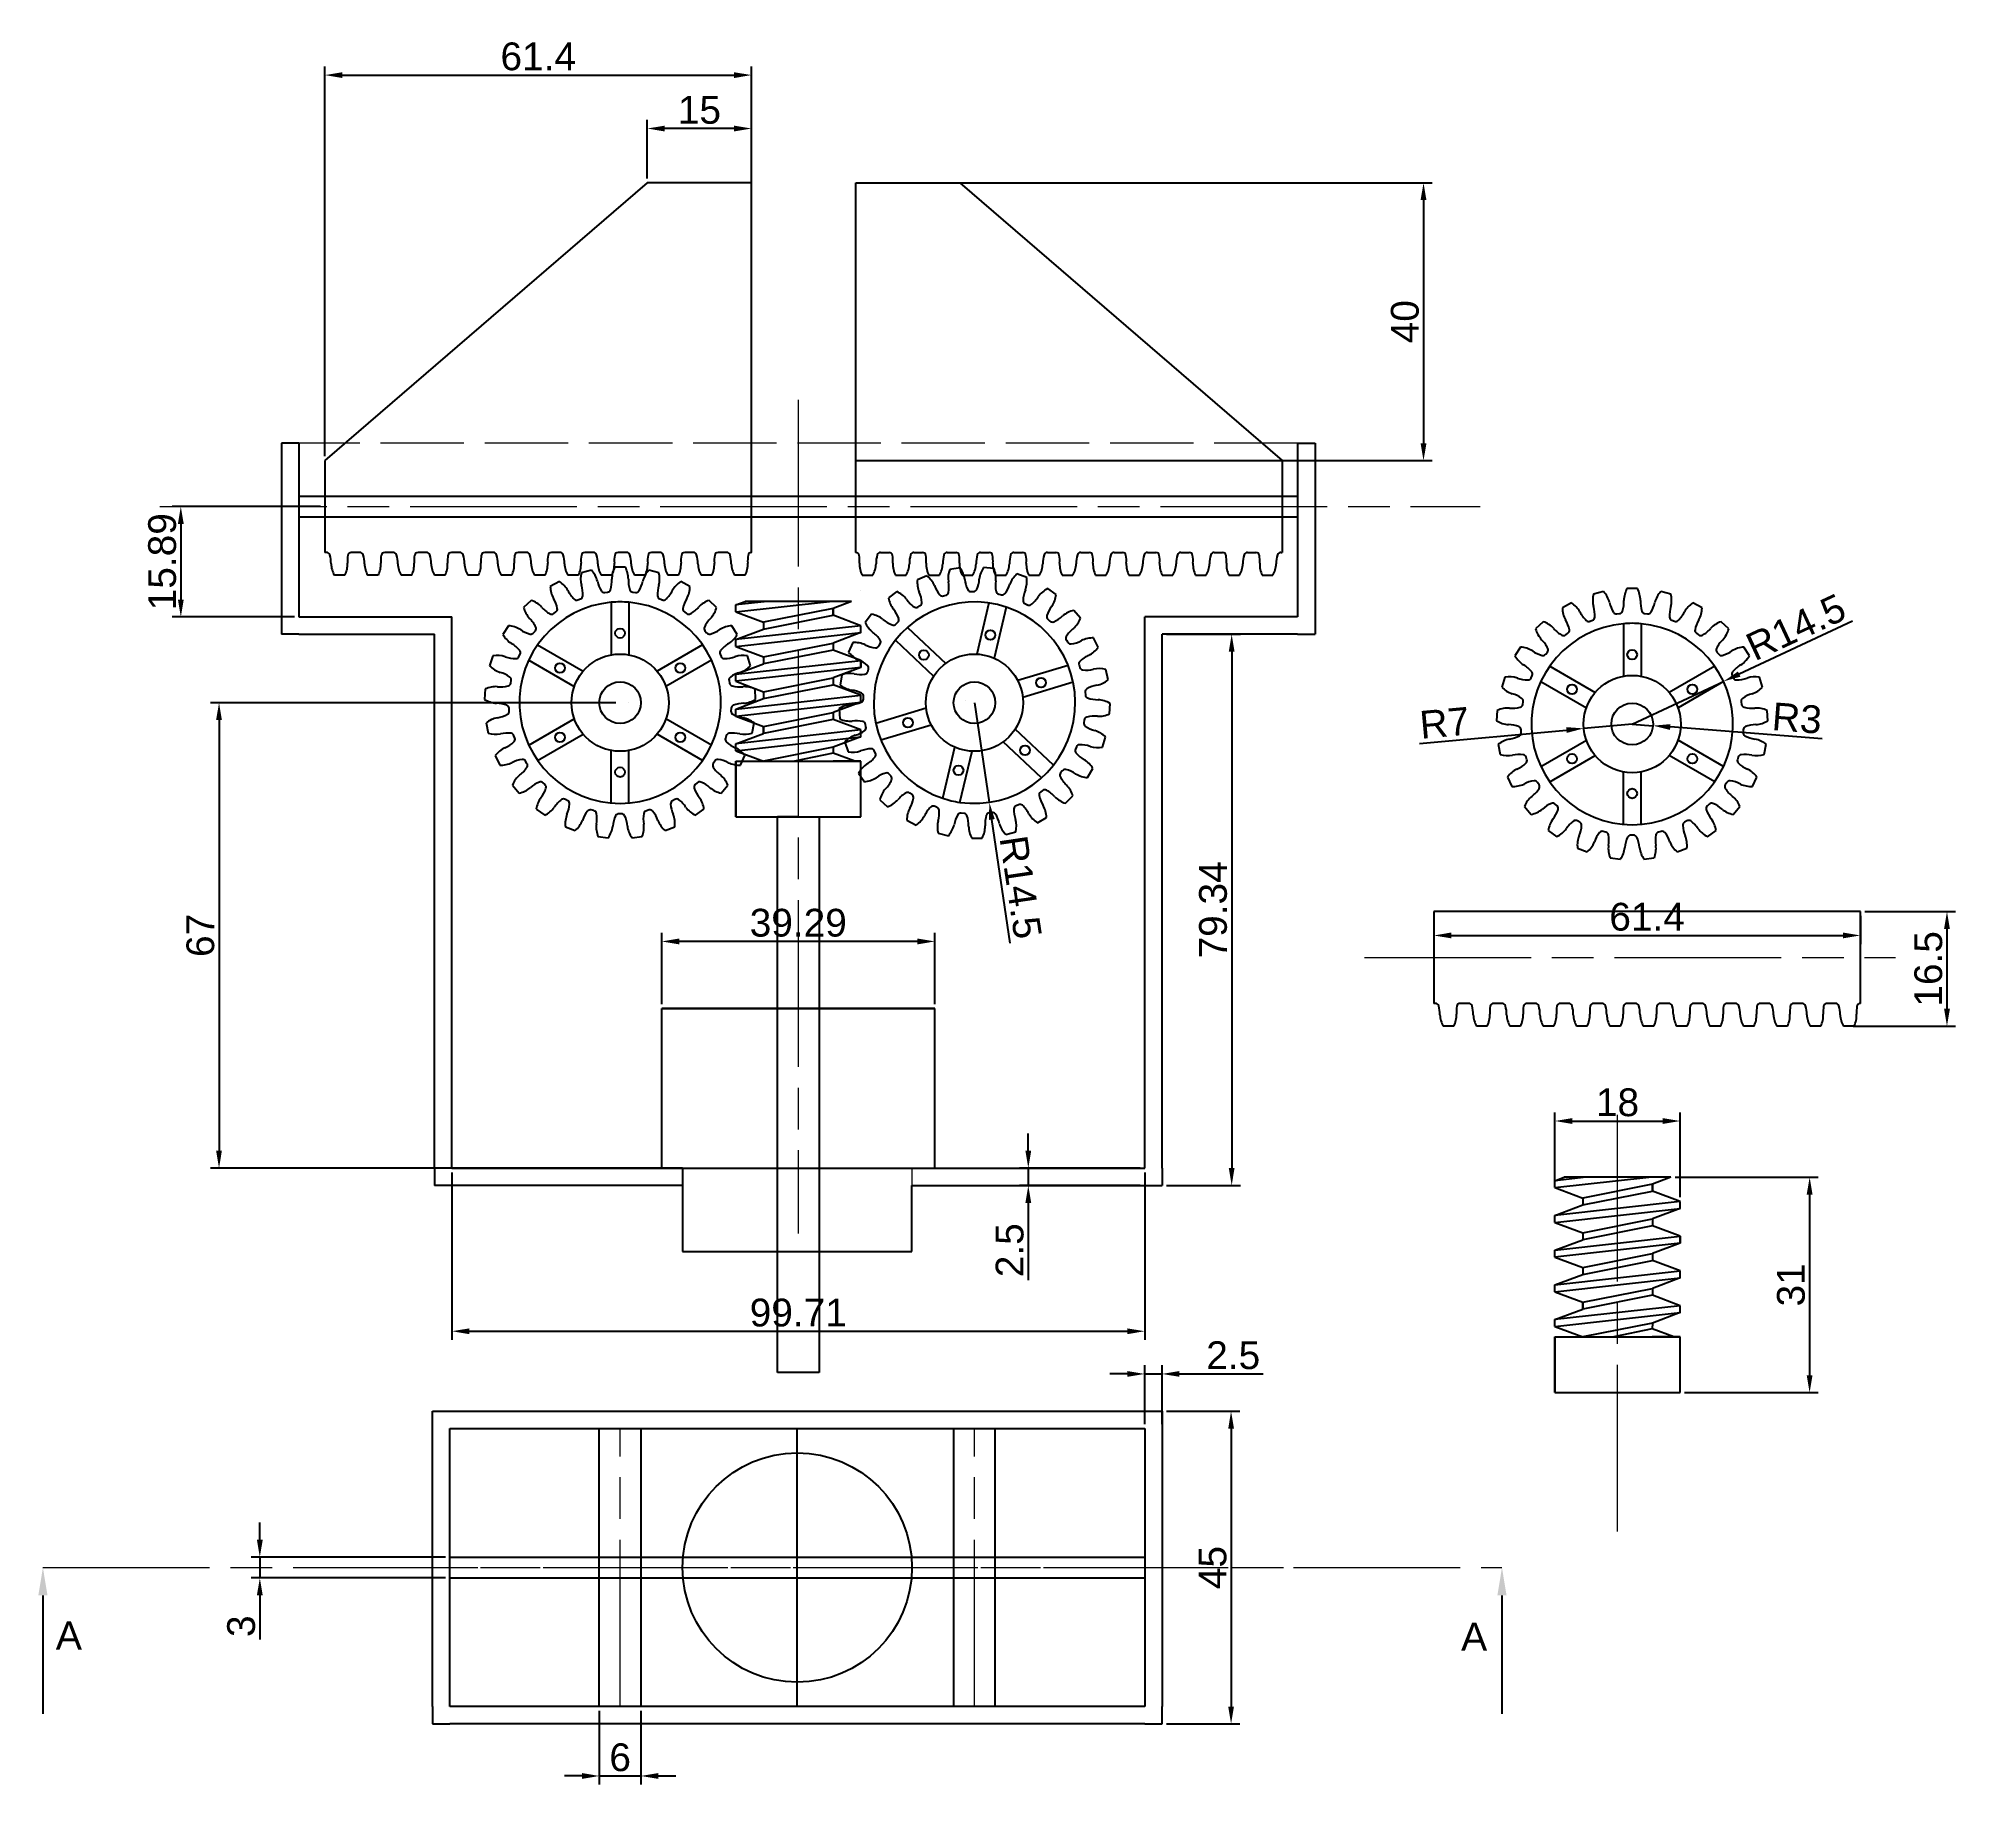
# Model space of a CAD drawing. Header units: millimetres. Extents: x -346 to -70, y -6 to 246.
import ezdxf
from ezdxf import colors
from ezdxf.entities.mleader import LeaderData, LeaderLine
from ezdxf.math import Vec2, Vec3

# ---------------------------------------------------------------- set-up
doc = ezdxf.new("R2010")
doc.units = ezdxf.units.MM
doc.linetypes.add('ACAD_ISO02W100', pattern=[15, 12, -3])
doc.linetypes.add('ACAD_ISO08W100', pattern=[36, 24, -3, 6, -3])
doc.layers.add('axis', color=7, linetype='ACAD_ISO08W100', lineweight=5)
doc.layers.add('hidden_line', color=7, linetype='ACAD_ISO02W100', lineweight=5)
doc.styles.get("Standard").update_dxf_attribs({"font": 'arial.ttf'})
doc.dimstyles.new('ISO-25', dxfattribs={"dimtxt": 4, "dimasz": 2.5, "dimexe": 1.25, "dimexo": 0.625, "dimtad": 1, "dimdsep": 46, "dimtxsty": 'Standard', "dimcen": 2.5, "dimadec": 0, "dimazin": 0, "dimtfac": 1, "dimtmove": 0, "dimatfit": 3, "dimfxl": 1, "dimarcsym": 0})

msp = doc.modelspace()

# ---------------------------------------------------------------- texts
at = {"layer": 'hidden_line'}
for p in [(-343.49, 13.887), (-141.228, 13.719)]:
    msp.add_text('A', height=4.045, dxfattribs=at).set_placement(p)

# ---------------------------------------------------------------- blocks, each defined once
blk = doc.blocks.new('*D4')
at = {"color": 0, "lineweight": -2, "transparency": 16777216}
for p, q in [((-286.47, 82.56), (-286.47, 58.46)), ((-186.76, 82.56), (-186.76, 58.46)), ((-283.97, 59.71), (-189.26, 59.71))]:
    blk.add_line(p, q, dxfattribs=at)
at = {"color": 0, "transparency": 16777216}
for points in [[(-283.97, 60.12), (-283.97, 59.29), (-286.47, 59.71)], [(-189.26, 60.12), (-189.26, 59.29), (-186.76, 59.71)]]:
    blk.add_solid(points, dxfattribs=at)
at = {"layer": 'Defpoints', "color": 0, "transparency": 16777216}
for p in [(-286.47, 83.19), (-186.76, 83.19), (-186.76, 59.71)]:
    blk.add_point(p, dxfattribs=at)
at = {"color": 0, "transparency": 16777216, "insert": (-236.62, 62.37), "char_height": 4, "attachment_point": 5}
blk.add_mtext('99.71', dxfattribs=at)
blk = doc.blocks.new('*D5')
at = {"color": 0, "lineweight": -2, "transparency": 16777216}
for p, q in [((-183.64, 160.03), (-172.99, 160.03)), ((-174.24, 157.53), (-174.24, 83.19)), ((-183.64, 80.69), (-172.99, 80.69))]:
    blk.add_line(p, q, dxfattribs=at)
at = {"color": 0, "transparency": 16777216}
for points in [[(-174.66, 157.53), (-173.83, 157.53), (-174.24, 160.03)], [(-174.66, 83.19), (-173.83, 83.19), (-174.24, 80.69)]]:
    blk.add_solid(points, dxfattribs=at)
at = {"layer": 'Defpoints', "color": 0, "transparency": 16777216}
for p in [(-184.26, 160.03), (-184.26, 80.69), (-174.24, 80.69)]:
    blk.add_point(p, dxfattribs=at)
at = {"color": 0, "transparency": 16777216, "insert": (-176.91, 120.36), "char_height": 4, "attachment_point": 5, "rotation": 90}
blk.add_mtext('79.34', dxfattribs=at)
blk = doc.blocks.new('*D6')
at = {"color": 0, "lineweight": -2, "transparency": 16777216}
for p, q in [((-203.51, 85.69), (-203.51, 88.19)), ((-187.39, 83.19), (-204.76, 83.19)), ((-203.51, 83.19), (-203.51, 80.69)), ((-187.39, 80.69), (-204.76, 80.69)), ((-203.51, 78.19), (-203.51, 67.06))]:
    blk.add_line(p, q, dxfattribs=at)
at = {"color": 0, "transparency": 16777216}
for points in [[(-203.93, 85.69), (-203.1, 85.69), (-203.51, 83.19)], [(-203.93, 78.19), (-203.1, 78.19), (-203.51, 80.69)]]:
    blk.add_solid(points, dxfattribs=at)
at = {"layer": 'Defpoints', "color": 0, "transparency": 16777216}
for p in [(-186.76, 83.19), (-203.51, 80.69), (-186.76, 80.69)]:
    blk.add_point(p, dxfattribs=at)
at = {"color": 0, "transparency": 16777216, "insert": (-206.18, 71.37), "char_height": 4, "attachment_point": 5, "rotation": 90}
blk.add_mtext('2.5', dxfattribs=at)
blk = doc.blocks.new('*D7')
at = {"color": 0, "lineweight": -2, "transparency": 16777216}
for p, q in [((-262.89, 150.19), (-321.24, 150.19)), ((-319.99, 147.69), (-319.99, 85.69)), ((-262.89, 83.19), (-321.24, 83.19))]:
    blk.add_line(p, q, dxfattribs=at)
at = {"color": 0, "transparency": 16777216}
for points in [[(-320.41, 147.69), (-319.58, 147.69), (-319.99, 150.19)], [(-320.41, 85.69), (-319.58, 85.69), (-319.99, 83.19)]]:
    blk.add_solid(points, dxfattribs=at)
at = {"layer": 'Defpoints', "color": 0, "transparency": 16777216}
for p in [(-262.26, 150.19), (-319.99, 83.19), (-262.26, 83.19)]:
    blk.add_point(p, dxfattribs=at)
at = {"color": 0, "transparency": 16777216, "insert": (-322.66, 116.69), "char_height": 4, "attachment_point": 5, "rotation": 90}
blk.add_mtext('67', dxfattribs=at)
blk = doc.blocks.new('*D8')
at = {"color": 0, "lineweight": -2, "transparency": 16777216}
for p, q in [((-256.26, 106.81), (-256.26, 117.07)), ((-216.97, 106.81), (-216.97, 117.07)), ((-219.47, 115.82), (-253.76, 115.82))]:
    blk.add_line(p, q, dxfattribs=at)
at = {"color": 0, "transparency": 16777216}
for points in [[(-253.76, 116.24), (-253.76, 115.4), (-256.26, 115.82)], [(-219.47, 116.24), (-219.47, 115.4), (-216.97, 115.82)]]:
    blk.add_solid(points, dxfattribs=at)
at = {"layer": 'Defpoints', "color": 0, "transparency": 16777216}
for p in [(-256.26, 115.82), (-256.26, 106.19), (-216.97, 106.19)]:
    blk.add_point(p, dxfattribs=at)
at = {"color": 0, "transparency": 16777216, "insert": (-236.62, 118.49), "char_height": 4, "attachment_point": 5}
blk.add_mtext('39.29', dxfattribs=at)
blk = doc.blocks.new('*D9')
at = {"color": 0, "lineweight": -2, "transparency": 16777216}
for p, q in [((-211.26, 150.19), (-209.13, 135.85)), ((-206.12, 115.57), (-208.76, 133.37))]:
    blk.add_line(p, q, dxfattribs=at)
at = {"color": 0, "transparency": 16777216}
blk.add_solid([(-208.35, 133.44), (-209.17, 133.31), (-209.13, 135.85)], dxfattribs=at)
at = {"layer": 'Defpoints', "color": 0, "transparency": 16777216}
for p in [(-211.26, 150.19), (-209.13, 135.85)]:
    blk.add_point(p, dxfattribs=at)
at = {"color": 0, "transparency": 16777216, "insert": (-204.62, 123.63), "char_height": 4, "attachment_point": 5, "rotation": 278.4566}
blk.add_mtext('R14.5', dxfattribs=at)
blk = doc.blocks.new('*D10')
at = {"color": 0, "lineweight": -2, "transparency": 16777216}
for p, q in [((-258.35, 225.66), (-258.35, 234.09)), ((-245.85, 232.84), (-255.85, 232.84)), ((-243.35, 225.66), (-243.35, 234.09))]:
    blk.add_line(p, q, dxfattribs=at)
at = {"color": 0, "transparency": 16777216}
for points in [[(-255.85, 233.25), (-255.85, 232.42), (-258.35, 232.84)], [(-245.85, 233.25), (-245.85, 232.42), (-243.35, 232.84)]]:
    blk.add_solid(points, dxfattribs=at)
at = {"layer": 'Defpoints', "color": 0, "transparency": 16777216}
for p in [(-258.35, 232.84), (-258.35, 225.03), (-243.35, 225.03)]:
    blk.add_point(p, dxfattribs=at)
at = {"color": 0, "transparency": 16777216, "insert": (-250.85, 235.5), "char_height": 4, "attachment_point": 5}
blk.add_mtext('15', dxfattribs=at)
blk = doc.blocks.new('*D11')
at = {"color": 0, "lineweight": -2, "transparency": 16777216}
for p, q in [((-227.72, 225.03), (-145.38, 225.03)), ((-146.63, 222.53), (-146.63, 187.53)), ((-227.72, 185.03), (-145.38, 185.03))]:
    blk.add_line(p, q, dxfattribs=at)
at = {"color": 0, "transparency": 16777216}
for points in [[(-147.05, 222.53), (-146.21, 222.53), (-146.63, 225.03)], [(-147.05, 187.53), (-146.21, 187.53), (-146.63, 185.03)]]:
    blk.add_solid(points, dxfattribs=at)
at = {"layer": 'Defpoints', "color": 0, "transparency": 16777216}
for p in [(-228.35, 225.03), (-228.35, 185.03), (-146.63, 185.03)]:
    blk.add_point(p, dxfattribs=at)
at = {"color": 0, "transparency": 16777216, "insert": (-149.3, 205.03), "char_height": 4, "attachment_point": 5, "rotation": 90}
blk.add_mtext('40', dxfattribs=at)
blk = doc.blocks.new('*D12')
at = {"color": 0, "lineweight": -2, "transparency": 16777216}
for p, q in [((-304.75, 185.66), (-304.75, 241.78)), ((-302.25, 240.53), (-245.85, 240.53)), ((-243.35, 185.66), (-243.35, 241.78))]:
    blk.add_line(p, q, dxfattribs=at)
at = {"color": 0, "transparency": 16777216}
for points in [[(-302.25, 240.94), (-302.25, 240.11), (-304.75, 240.53)], [(-245.85, 240.94), (-245.85, 240.11), (-243.35, 240.53)]]:
    blk.add_solid(points, dxfattribs=at)
at = {"layer": 'Defpoints', "color": 0, "transparency": 16777216}
for p in [(-243.35, 240.53), (-304.75, 185.03), (-243.35, 185.03)]:
    blk.add_point(p, dxfattribs=at)
at = {"color": 0, "transparency": 16777216, "insert": (-274.05, 243.2), "char_height": 4, "attachment_point": 5}
blk.add_mtext('61.4', dxfattribs=at)
blk = doc.blocks.new('*D13')
at = {"color": 0, "lineweight": -2, "transparency": 16777216}
for p, q in [((-305.37, 178.42), (-326.74, 178.42)), ((-325.49, 175.92), (-325.49, 165.03)), ((-309.11, 162.53), (-326.74, 162.53))]:
    blk.add_line(p, q, dxfattribs=at)
at = {"color": 0, "transparency": 16777216}
for points in [[(-325.91, 175.92), (-325.07, 175.92), (-325.49, 178.42)], [(-325.91, 165.03), (-325.07, 165.03), (-325.49, 162.53)]]:
    blk.add_solid(points, dxfattribs=at)
at = {"layer": 'Defpoints', "color": 0, "transparency": 16777216}
for p in [(-304.75, 178.42), (-325.49, 162.53), (-308.49, 162.53)]:
    blk.add_point(p, dxfattribs=at)
at = {"color": 0, "transparency": 16777216, "insert": (-328.16, 170.48), "char_height": 4, "attachment_point": 5, "rotation": 90}
blk.add_mtext('15.89', dxfattribs=at)
blk = doc.blocks.new('*D14')
at = {"color": 0, "lineweight": -2, "transparency": 16777216}
for p, q in [((-84.88, 161.91), (-101.19, 154.3)), ((-116.6, 147.11), (-103.46, 153.25))]:
    blk.add_line(p, q, dxfattribs=at)
at = {"color": 0, "transparency": 16777216}
blk.add_solid([(-101.37, 154.68), (-101.02, 153.93), (-103.46, 153.25)], dxfattribs=at)
at = {"layer": 'Defpoints', "color": 0, "transparency": 16777216}
for p in [(-103.46, 153.25), (-116.6, 147.11)]:
    blk.add_point(p, dxfattribs=at)
at = {"color": 0, "transparency": 16777216, "insert": (-93.03, 161.05), "char_height": 4, "attachment_point": 5, "rotation": 25.0155}
blk.add_mtext('R14.5', dxfattribs=at)
blk = doc.blocks.new('*D15')
at = {"color": 0, "lineweight": -2, "transparency": 16777216}
for p, q in [((-116.6, 147.11), (-123.57, 146.48)), ((-147.2, 144.32), (-126.06, 146.25))]:
    blk.add_line(p, q, dxfattribs=at)
at = {"color": 0, "transparency": 16777216}
blk.add_solid([(-126.1, 146.67), (-126.02, 145.84), (-123.57, 146.48)], dxfattribs=at)
at = {"layer": 'Defpoints', "color": 0, "transparency": 16777216}
for p in [(-123.57, 146.48), (-116.6, 147.11)]:
    blk.add_point(p, dxfattribs=at)
at = {"color": 0, "transparency": 16777216, "insert": (-143.61, 147.29), "char_height": 4, "attachment_point": 5, "rotation": 5.2086}
blk.add_mtext('R7', dxfattribs=at)
blk = doc.blocks.new('*D16')
at = {"color": 0, "lineweight": -2, "transparency": 16777216}
for p, q in [((-116.6, 147.11), (-113.61, 146.88)), ((-89.24, 144.99), (-111.11, 146.69))]:
    blk.add_line(p, q, dxfattribs=at)
at = {"color": 0, "transparency": 16777216}
blk.add_solid([(-111.08, 147.1), (-111.15, 146.27), (-113.61, 146.88)], dxfattribs=at)
at = {"layer": 'Defpoints', "color": 0, "transparency": 16777216}
for p in [(-116.6, 147.11), (-113.61, 146.88)]:
    blk.add_point(p, dxfattribs=at)
at = {"color": 0, "transparency": 16777216, "insert": (-92.88, 147.95), "char_height": 4, "attachment_point": 5, "rotation": 355.556}
blk.add_mtext('R3', dxfattribs=at)
blk = doc.blocks.new('*D17')
at = {"color": 0, "lineweight": -2, "transparency": 16777216}
for p, q in [((-127.71, 81.01), (-127.71, 91.22)), ((-109.71, 79.01), (-109.71, 91.22)), ((-125.21, 89.97), (-112.21, 89.97))]:
    blk.add_line(p, q, dxfattribs=at)
at = {"color": 0, "transparency": 16777216}
for points in [[(-125.21, 90.39), (-125.21, 89.55), (-127.71, 89.97)], [(-112.21, 90.39), (-112.21, 89.55), (-109.71, 89.97)]]:
    blk.add_solid(points, dxfattribs=at)
at = {"layer": 'Defpoints', "color": 0, "transparency": 16777216}
for p in [(-109.71, 89.97), (-127.71, 80.38), (-109.71, 78.39)]:
    blk.add_point(p, dxfattribs=at)
at = {"color": 0, "transparency": 16777216, "insert": (-118.71, 92.64), "char_height": 4, "attachment_point": 5}
blk.add_mtext('18', dxfattribs=at)
blk = doc.blocks.new('*D18')
at = {"color": 0, "lineweight": -2, "transparency": 16777216}
for p, q in [((-110.41, 81.88), (-89.81, 81.88)), ((-91.06, 79.38), (-91.06, 53.38)), ((-109.08, 50.88), (-89.81, 50.88))]:
    blk.add_line(p, q, dxfattribs=at)
at = {"color": 0, "transparency": 16777216}
for points in [[(-91.48, 79.38), (-90.64, 79.38), (-91.06, 81.88)], [(-91.48, 53.38), (-90.64, 53.38), (-91.06, 50.88)]]:
    blk.add_solid(points, dxfattribs=at)
at = {"layer": 'Defpoints', "color": 0, "transparency": 16777216}
for p in [(-111.03, 81.88), (-109.71, 50.88), (-91.06, 50.88)]:
    blk.add_point(p, dxfattribs=at)
at = {"color": 0, "transparency": 16777216, "insert": (-93.73, 66.38), "char_height": 4, "attachment_point": 5, "rotation": 90}
blk.add_mtext('31', dxfattribs=at)
blk = doc.blocks.new('*D19')
at = {"color": 0, "lineweight": -2, "transparency": 16777216}
for p, q in [((-83.12, 120.12), (-70.04, 120.12)), ((-71.29, 117.62), (-71.29, 106.12)), ((-84.8, 103.62), (-70.04, 103.62))]:
    blk.add_line(p, q, dxfattribs=at)
at = {"color": 0, "transparency": 16777216}
for points in [[(-71.71, 117.62), (-70.87, 117.62), (-71.29, 120.12)], [(-71.71, 106.12), (-70.87, 106.12), (-71.29, 103.62)]]:
    blk.add_solid(points, dxfattribs=at)
at = {"layer": 'Defpoints', "color": 0, "transparency": 16777216}
for p in [(-83.75, 120.12), (-85.43, 103.62), (-71.29, 103.62)]:
    blk.add_point(p, dxfattribs=at)
at = {"color": 0, "transparency": 16777216, "insert": (-73.96, 111.87), "char_height": 4, "attachment_point": 5, "rotation": 90}
blk.add_mtext('16.5', dxfattribs=at)
blk = doc.blocks.new('*D20')
at = {"color": 0, "lineweight": -2, "transparency": 16777216}
for p, q in [((-145.15, 119.49), (-145.15, 115.43)), ((-83.75, 119.49), (-83.75, 115.43)), ((-142.65, 116.68), (-86.25, 116.68))]:
    blk.add_line(p, q, dxfattribs=at)
at = {"color": 0, "transparency": 16777216}
for points in [[(-142.65, 117.1), (-142.65, 116.27), (-145.15, 116.68)], [(-86.25, 117.1), (-86.25, 116.27), (-83.75, 116.68)]]:
    blk.add_solid(points, dxfattribs=at)
at = {"layer": 'Defpoints', "color": 0, "transparency": 16777216}
for p in [(-145.15, 120.12), (-83.75, 120.12), (-83.75, 116.68)]:
    blk.add_point(p, dxfattribs=at)
at = {"color": 0, "transparency": 16777216, "insert": (-114.45, 119.35), "char_height": 4, "attachment_point": 5}
blk.add_mtext('61.4', dxfattribs=at)
blk = doc.blocks.new('*D21')
at = {"color": 0, "lineweight": -2, "transparency": 16777216}
for p, q in [((-183.64, 48.19), (-173.08, 48.19)), ((-174.33, 45.69), (-174.33, 5.69)), ((-183.64, 3.19), (-173.08, 3.19))]:
    blk.add_line(p, q, dxfattribs=at)
at = {"color": 0, "transparency": 16777216}
for points in [[(-174.74, 45.69), (-173.91, 45.69), (-174.33, 48.19)], [(-174.74, 5.69), (-173.91, 5.69), (-174.33, 3.19)]]:
    blk.add_solid(points, dxfattribs=at)
at = {"layer": 'Defpoints', "color": 0, "transparency": 16777216}
for p in [(-184.26, 48.19), (-184.26, 3.19), (-174.33, 3.19)]:
    blk.add_point(p, dxfattribs=at)
at = {"color": 0, "transparency": 16777216, "insert": (-176.98, 25.69), "char_height": 4, "attachment_point": 5, "rotation": 90}
blk.add_mtext('45', dxfattribs=at)
blk = doc.blocks.new('*D22')
at = {"color": 0, "lineweight": -2, "transparency": 16777216}
for p, q in [((-189.26, 53.56), (-191.76, 53.56)), ((-186.76, 46.31), (-186.76, 54.81)), ((-186.76, 53.56), (-184.26, 53.56)), ((-184.26, 46.31), (-184.26, 54.81)), ((-181.76, 53.56), (-169.71, 53.56))]:
    blk.add_line(p, q, dxfattribs=at)
at = {"color": 0, "transparency": 16777216}
for points in [[(-189.26, 53.98), (-189.26, 53.15), (-186.76, 53.56)], [(-181.76, 53.98), (-181.76, 53.15), (-184.26, 53.56)]]:
    blk.add_solid(points, dxfattribs=at)
at = {"layer": 'Defpoints', "color": 0, "transparency": 16777216}
for p in [(-184.26, 53.56), (-186.76, 45.69), (-184.26, 45.69)]:
    blk.add_point(p, dxfattribs=at)
at = {"color": 0, "transparency": 16777216, "insert": (-174.02, 56.23), "char_height": 4, "attachment_point": 5}
blk.add_mtext('2.5', dxfattribs=at)
blk = doc.blocks.new('*D23')
at = {"color": 0, "lineweight": -2, "transparency": 16777216}
for p, q in [((-265.26, 5.06), (-265.26, -5.56)), ((-259.26, 5.06), (-259.26, -5.56)), ((-267.76, -4.31), (-270.26, -4.31)), ((-265.26, -4.31), (-259.26, -4.31)), ((-256.76, -4.31), (-254.26, -4.31))]:
    blk.add_line(p, q, dxfattribs=at)
at = {"color": 0, "transparency": 16777216}
for points in [[(-267.76, -3.89), (-267.76, -4.73), (-265.26, -4.31)], [(-256.76, -3.89), (-256.76, -4.73), (-259.26, -4.31)]]:
    blk.add_solid(points, dxfattribs=at)
at = {"layer": 'Defpoints', "color": 0, "transparency": 16777216}
for p in [(-265.26, 5.69), (-259.26, 5.69), (-259.26, -4.31)]:
    blk.add_point(p, dxfattribs=at)
at = {"color": 0, "transparency": 16777216, "insert": (-262.26, -1.64), "char_height": 4, "attachment_point": 5}
blk.add_mtext('6', dxfattribs=at)
blk = doc.blocks.new('*D24')
at = {"color": 0, "lineweight": -2, "transparency": 16777216}
for p, q in [((-314.12, 29.69), (-314.12, 32.19)), ((-287.39, 27.19), (-315.37, 27.19)), ((-314.12, 27.19), (-314.12, 24.19)), ((-287.39, 24.19), (-315.37, 24.19)), ((-314.12, 21.69), (-314.12, 15.32))]:
    blk.add_line(p, q, dxfattribs=at)
at = {"color": 0, "transparency": 16777216}
for points in [[(-314.54, 29.69), (-313.7, 29.69), (-314.12, 27.19)], [(-314.54, 21.69), (-313.7, 21.69), (-314.12, 24.19)]]:
    blk.add_solid(points, dxfattribs=at)
at = {"layer": 'Defpoints', "color": 0, "transparency": 16777216}
for p in [(-286.76, 27.19), (-314.12, 24.19), (-286.76, 24.19)]:
    blk.add_point(p, dxfattribs=at)
at = {"color": 0, "transparency": 16777216, "insert": (-316.79, 17.25), "char_height": 4, "attachment_point": 5, "rotation": 90}
blk.add_mtext('3', dxfattribs=at)

# ---------------------------------------------------------------- dimensions: what is measured, and where the dimension line sits
for base, p1, p2, picture, middle in [((-243.35, 240.528), (-304.747, 185.032), (-243.35, 185.032), '*D12', (-274.048, 243.195)), ((-258.35, 232.835), (-243.35, 225.032), (-258.35, 225.032), '*D10', (-250.85, 235.503)), ((-83.749, 116.684), (-145.146, 120.119), (-83.749, 120.119), '*D20', (-114.448, 119.351)), ((-256.263, 115.82), (-216.972, 106.19), (-256.263, 106.19), '*D8', (-236.617, 118.489)), ((-109.707, 89.972), (-127.707, 80.383), (-109.707, 78.386), '*D17', (-118.707, 92.639)), ((-186.763, 59.705), (-286.472, 83.19), (-186.763, 83.19), '*D4', (-236.617, 62.372)), ((-259.263, -4.31), (-265.263, 5.69), (-259.263, 5.69), '*D23', (-262.263, -1.643))]:
    dim = msp.add_linear_dim(base=base, p1=p1, p2=p2, dimstyle='ISO-25')
    dim.commit()
    dim.dimension.update_dxf_attribs({"geometry": picture, "text_midpoint": middle})
for base, p1, p2, picture, middle in [((-146.629, 185.032), (-228.35, 225.032), (-228.35, 185.032), '*D11', (-149.297, 205.032)), ((-325.489, 162.532), (-304.747, 178.422), (-308.488, 162.532), '*D13', (-328.156, 170.477)), ((-174.244, 80.69), (-184.263, 160.032), (-184.263, 80.69), '*D5', (-176.913, 120.361)), ((-319.993, 83.19), (-262.263, 150.19), (-262.263, 83.19), '*D7', (-322.66, 116.69)), ((-71.291, 103.616), (-83.749, 120.119), (-85.428, 103.616), '*D19', (-73.959, 111.867)), ((-203.513, 80.69), (-186.763, 83.19), (-186.763, 80.69), '*D6', (-206.18, 71.374)), ((-91.059, 50.883), (-111.03, 81.883), (-109.707, 50.883), '*D18', (-93.728, 66.383)), ((-314.119, 24.19), (-286.763, 27.19), (-286.763, 24.19), '*D24', (-316.787, 17.255))]:
    dim = msp.add_linear_dim(base=base, p1=p1, p2=p2, angle=90, dimstyle='ISO-25')
    dim.commit()
    dim.dimension.update_dxf_attribs({"geometry": picture, "text_midpoint": middle})
for center, mpoint, picture, middle in [((-116.598, 147.114), (-103.458, 153.245), '*D14', (-93.033, 161.054)), ((-211.263, 150.19), (-209.13, 135.847), '*D9', (-204.617, 123.629))]:
    dim = msp.add_radius_dim(center=center, mpoint=mpoint, dimstyle='ISO-25')
    dim.commit()
    dim.dimension.update_dxf_attribs({"geometry": picture, "text_midpoint": middle})
for mpoint, picture, middle in [((-123.569, 146.478), '*D15', (-143.368, 144.674)), ((-113.607, 146.881), '*D16', (-93.082, 145.286))]:
    dim = msp.add_radius_dim(center=(-116.598, 147.114), mpoint=mpoint, dimstyle='ISO-25')
    dim.commit()
    dim.dimension.update_dxf_attribs({"geometry": picture, "text_midpoint": middle, "dimtype": 164})
dim = msp.add_linear_dim(base=(-184.263, 53.564), p1=(-186.763, 45.69), p2=(-184.263, 45.69), dimstyle='ISO-25')
dim.commit()
dim.dimension.update_dxf_attribs({"geometry": '*D22', "text_midpoint": (-174.025, 53.564), "dimtype": 160})
dim = msp.add_linear_dim(base=(-174.325, 3.19), p1=(-184.263, 48.19), p2=(-184.263, 3.19), angle=90, dimstyle='ISO-25')
dim.commit()
dim.dimension.update_dxf_attribs({"geometry": '*D21', "text_midpoint": (-174.325, 25.69), "dimtype": 160})

# ---------------------------------------------------------------- linework, layer by layer
for p, q in [((-258.35, 225.032), (-304.747, 185.032)), ((-243.35, 225.032), (-258.35, 225.032)), ((-243.35, 185.032), (-243.35, 225.032)), ((-228.35, 185.032), (-228.35, 225.032)), ((-228.35, 225.032), (-213.35, 225.032)), ((-213.35, 225.032), (-166.952, 185.032)), ((-310.988, 187.532), (-310.988, 162.532)), ((-308.488, 187.532), (-310.988, 187.532)), ((-308.488, 187.532), (-308.488, 162.532)), ((-304.747, 185.032), (-304.747, 171.812)), ((-243.35, 171.812), (-243.35, 185.032)), ((-228.35, 171.812), (-228.35, 185.032)), ((-228.35, 185.032), (-166.952, 185.032)), ((-166.952, 185.032), (-166.952, 171.812)), ((-164.747, 187.532), (-164.747, 162.532)), ((-164.747, 187.532), (-162.247, 187.532)), ((-162.247, 187.532), (-162.247, 162.532)), ((-308.488, 179.922), (-166.952, 179.922)), ((-308.488, 179.922), (-308.488, 178.422)), ((-166.952, 179.922), (-164.747, 179.922)), ((-308.488, 176.922), (-166.952, 176.922)), ((-166.952, 176.922), (-164.747, 176.922)), ((-304.526, 171.812), (-304.747, 171.812)), ((-304.747, 171.812), (-304.747, 171.812)), ((-304.747, 171.812), (-304.747, 171.812)), ((-304.747, 171.812), (-304.747, 171.812)), ((-304.747, 171.812), (-304.747, 171.812)), ((-304.747, 171.812), (-304.747, 171.812)), ((-299.726, 171.812), (-300.95, 171.812)), ((-294.926, 171.812), (-296.15, 171.812)), ((-290.126, 171.812), (-291.35, 171.812)), ((-285.326, 171.812), (-286.55, 171.812)), ((-280.526, 171.812), (-281.75, 171.812)), ((-275.726, 171.812), (-276.95, 171.812)), ((-270.926, 171.812), (-272.15, 171.812)), ((-266.126, 171.812), (-267.35, 171.812)), ((-261.326, 171.812), (-262.55, 171.812)), ((-256.526, 171.812), (-257.75, 171.812)), ((-251.726, 171.812), (-252.95, 171.812)), ((-246.926, 171.812), (-248.15, 171.812)), ((-224.773, 171.812), (-223.55, 171.812)), ((-219.973, 171.812), (-218.75, 171.812)), ((-215.173, 171.812), (-213.95, 171.812)), ((-210.373, 171.812), (-209.15, 171.812)), ((-205.573, 171.812), (-204.35, 171.812)), ((-200.773, 171.812), (-199.55, 171.812)), ((-195.973, 171.812), (-194.75, 171.812)), ((-191.173, 171.812), (-189.95, 171.812)), ((-186.373, 171.812), (-185.15, 171.812)), ((-181.573, 171.812), (-180.35, 171.812)), ((-176.773, 171.812), (-175.55, 171.812)), ((-171.973, 171.812), (-170.75, 171.812)), ((-167.173, 171.812), (-166.952, 171.812)), ((-166.952, 171.812), (-166.952, 171.812)), ((-166.952, 171.812), (-166.952, 171.812)), ((-166.952, 171.812), (-166.952, 171.812)), ((-166.952, 171.812), (-166.952, 171.812)), ((-166.952, 171.812), (-166.952, 171.812)), ((-301.863, 168.529), (-303.395, 168.529)), ((-297.063, 168.529), (-298.595, 168.529)), ((-292.263, 168.529), (-293.795, 168.529)), ((-287.463, 168.529), (-288.995, 168.529)), ((-282.663, 168.529), (-284.195, 168.529)), ((-277.863, 168.529), (-279.395, 168.529)), ((-273.063, 168.529), (-274.595, 168.529)), ((-268.263, 168.529), (-269.795, 168.529)), ((-266.386, 169.263), (-267.839, 168.89)), ((-263.463, 168.529), (-264.995, 168.529)), ((-261.513, 169.69), (-263.013, 169.69)), ((-258.663, 168.529), (-260.195, 168.529)), ((-256.687, 168.89), (-258.14, 169.263)), ((-253.863, 168.529), (-255.395, 168.529)), ((-249.063, 168.529), (-250.595, 168.529)), ((-244.263, 168.529), (-245.795, 168.529)), ((-227.436, 168.529), (-225.904, 168.529)), ((-222.636, 168.529), (-221.104, 168.529)), ((-218.101, 168.466), (-219.485, 167.887)), ((-217.836, 168.529), (-216.304, 168.529)), ((-213.341, 169.593), (-214.825, 169.376)), ((-213.036, 168.529), (-211.504, 168.529)), ((-208.451, 169.5), (-209.942, 169.659)), ((-208.236, 168.529), (-206.704, 168.529)), ((-203.736, 168.194), (-205.142, 168.719)), ((-203.436, 168.529), (-201.904, 168.529)), ((-198.636, 168.529), (-197.104, 168.529)), ((-193.836, 168.529), (-192.304, 168.529)), ((-189.036, 168.529), (-187.504, 168.529)), ((-184.236, 168.529), (-182.704, 168.529)), ((-179.436, 168.529), (-177.904, 168.529)), ((-174.636, 168.529), (-173.104, 168.529)), ((-169.836, 168.529), (-168.304, 168.529)), ((-271, 167.639), (-272.314, 166.916)), ((-264.462, 166.038), (-264.068, 166.087)), ((-264.462, 166.038), (-264.068, 166.087)), ((-260.451, 166.087), (-260.058, 166.037)), ((-260.451, 166.087), (-260.058, 166.037)), ((-252.211, 166.916), (-253.526, 167.639)), ((-227.608, 166.27), (-227.608, 166.27)), ((-227.608, 166.27), (-227.608, 166.27)), ((-222.432, 166.191), (-223.628, 165.286)), ((-215.731, 165.553), (-215.348, 165.659)), ((-215.731, 165.553), (-215.348, 165.659)), ((-211.77, 166.181), (-211.373, 166.189)), ((-211.77, 166.181), (-211.373, 166.189)), ((-207.777, 165.805), (-207.391, 165.714)), ((-207.777, 165.805), (-207.391, 165.714)), ((-199.495, 165.757), (-200.726, 166.615)), ((-120.721, 166.188), (-122.174, 165.815)), ((-115.848, 166.614), (-117.348, 166.614)), ((-111.022, 165.815), (-112.475, 166.188)), ((-275.065, 164.918), (-276.158, 163.891)), ((-271.825, 163.018), (-271.503, 163.251)), ((-271.825, 163.018), (-271.503, 163.251)), ((-268.334, 164.993), (-267.965, 165.139)), ((-268.334, 164.993), (-267.965, 165.139)), ((-263.533, 164.634), (-263.533, 157.073)), ((-260.993, 164.634), (-260.993, 157.073)), ((-256.555, 165.137), (-256.186, 164.991)), ((-256.555, 165.137), (-256.186, 164.991)), ((-253.017, 163.248), (-252.696, 163.014)), ((-253.017, 163.248), (-252.696, 163.014)), ((-248.367, 163.891), (-249.461, 164.918)), ((-245.617, 164.27), (-244.284, 164.77)), ((-245.617, 163.27), (-232.11, 164.77)), ((-241.115, 164.77), (-245.617, 164.27)), ((-245.617, 164.27), (-245.617, 164.27)), ((-245.617, 164.27), (-245.617, 164.27)), ((-245.617, 163.27), (-245.617, 164.27)), ((-245.617, 163.27), (-241.617, 161.77)), ((-228.941, 164.77), (-244.284, 164.77)), ((-231.608, 163.77), (-241.617, 161.77)), ((-228.941, 164.77), (-231.608, 163.77)), ((-231.608, 163.77), (-231.608, 162.77)), ((-231.608, 162.77), (-231.608, 163.77)), ((-226.06, 162.911), (-226.994, 161.737)), ((-219.411, 163.959), (-219.067, 164.157)), ((-219.411, 163.959), (-219.067, 164.157)), ((-209.18, 164.539), (-210.917, 157.181)), ((-206.708, 163.956), (-208.445, 156.597)), ((-204.003, 164.448), (-203.651, 164.263)), ((-204.003, 164.448), (-203.651, 164.263)), ((-195.994, 162.341), (-196.972, 163.478)), ((-125.335, 164.563), (-126.65, 163.841)), ((-118.797, 162.962), (-118.403, 163.012)), ((-118.797, 162.962), (-118.403, 163.012)), ((-114.787, 163.011), (-114.393, 162.961)), ((-114.787, 163.011), (-114.393, 162.961)), ((-106.547, 163.841), (-107.861, 164.563)), ((-310.988, 162.532), (-310.988, 160.032)), ((-308.488, 162.532), (-286.472, 162.532)), ((-286.472, 116.69), (-286.472, 162.532)), ((-278.325, 161.271), (-279.129, 160.005)), ((-274.715, 160.237), (-274.461, 160.543)), ((-274.715, 160.237), (-274.461, 160.543)), ((-250.06, 160.538), (-249.807, 160.232)), ((-250.06, 160.538), (-249.807, 160.232)), ((-245.396, 160.005), (-246.2, 161.271)), ((-227.608, 161.27), (-245.617, 159.27)), ((-245.617, 159.27), (-241.617, 160.77)), ((-245.617, 158.27), (-227.608, 160.27)), ((-241.617, 160.77), (-231.608, 162.77)), ((-241.617, 161.77), (-241.617, 160.77)), ((-227.608, 161.27), (-231.608, 162.77)), ((-227.608, 160.27), (-231.608, 158.77)), ((-227.617, 160.267), (-227.617, 161.274)), ((-227.608, 161.27), (-227.608, 161.27)), ((-227.608, 161.27), (-227.608, 161.27)), ((-227.608, 160.27), (-227.608, 161.27)), ((-227.608, 160.27), (-227.608, 161.27)), ((-222.58, 161.5), (-222.296, 161.777)), ((-222.58, 161.5), (-222.296, 161.777)), ((-220.907, 161.017), (-215.403, 155.834)), ((-200.685, 162.194), (-200.391, 161.928)), ((-200.685, 162.194), (-200.391, 161.928)), ((-164.747, 162.532), (-186.763, 162.532)), ((-186.763, 116.69), (-186.763, 162.532)), ((-162.247, 162.532), (-162.247, 160.032)), ((-129.4, 161.842), (-130.493, 160.815)), ((-126.16, 159.942), (-125.839, 160.176)), ((-126.16, 159.942), (-125.839, 160.176)), ((-122.669, 161.917), (-122.3, 162.063)), ((-122.669, 161.917), (-122.3, 162.063)), ((-117.868, 161.558), (-117.868, 153.998)), ((-115.328, 161.558), (-115.328, 153.998)), ((-110.89, 162.061), (-110.521, 161.915)), ((-110.89, 162.061), (-110.521, 161.915)), ((-107.352, 160.172), (-107.031, 159.939)), ((-107.352, 160.172), (-107.031, 159.939)), ((-102.703, 160.815), (-103.796, 161.842)), ((-308.488, 160.032), (-310.988, 160.032)), ((-308.488, 160.032), (-288.972, 160.032)), ((-288.972, 116.69), (-288.972, 160.032)), ((-274.137, 158.512), (-267.589, 154.731)), ((-250.389, 158.512), (-256.936, 154.731)), ((-245.617, 159.27), (-245.617, 159.27)), ((-245.617, 159.27), (-245.617, 159.27)), ((-245.617, 158.27), (-245.617, 159.27)), ((-245.617, 158.27), (-241.617, 156.77)), ((-241.617, 156.77), (-231.608, 158.77)), ((-231.608, 157.77), (-241.617, 155.77)), ((-231.608, 158.77), (-231.608, 157.77)), ((-231.608, 158.77), (-231.608, 157.77)), ((-227.608, 156.27), (-231.608, 157.77)), ((-228.759, 158.831), (-229.371, 157.462)), ((-225.037, 158.33), (-224.831, 158.669)), ((-225.037, 158.33), (-224.831, 158.669)), ((-222.648, 159.168), (-217.145, 153.985)), ((-198.032, 159.187), (-197.813, 158.856)), ((-198.032, 159.187), (-197.813, 158.856)), ((-193.451, 158.162), (-194.116, 159.507)), ((-184.263, 116.69), (-184.263, 160.032)), ((-164.747, 160.032), (-184.263, 160.032)), ((-164.747, 160.032), (-162.247, 160.032)), ((-132.661, 158.196), (-133.464, 156.929)), ((-129.05, 157.161), (-128.797, 157.467)), ((-129.05, 157.161), (-128.797, 157.467)), ((-104.395, 157.463), (-104.142, 157.157)), ((-104.395, 157.463), (-104.142, 157.157)), ((-99.732, 156.929), (-100.536, 158.196)), ((-280.577, 156.929), (-281.04, 155.502)), ((-276.822, 156.825), (-276.653, 157.184)), ((-276.822, 156.825), (-276.653, 157.184)), ((-275.407, 156.312), (-268.859, 152.532)), ((-249.119, 156.312), (-255.666, 152.532)), ((-247.87, 157.178), (-247.701, 156.819)), ((-247.87, 157.178), (-247.701, 156.819)), ((-245.617, 154.27), (-227.608, 156.27)), ((-245.617, 154.27), (-241.617, 155.77)), ((-227.608, 155.27), (-245.617, 153.27)), ((-243.485, 155.502), (-243.949, 156.929)), ((-241.617, 156.77), (-241.617, 155.77)), ((-227.608, 155.27), (-231.608, 153.77)), ((-227.617, 155.267), (-227.617, 156.274)), ((-227.608, 156.27), (-227.608, 156.27)), ((-227.608, 156.27), (-227.608, 156.27)), ((-227.608, 155.27), (-227.608, 156.27)), ((-227.608, 156.27), (-227.608, 155.27)), ((-226.629, 154.649), (-226.513, 155.029)), ((-226.629, 154.649), (-226.513, 155.029)), ((-197.794, 155.561), (-205.035, 153.386)), ((-196.21, 155.614), (-196.08, 155.239)), ((-196.21, 155.614), (-196.08, 155.239)), ((-192.028, 153.482), (-192.338, 154.95)), ((-128.472, 155.436), (-121.925, 151.656)), ((-104.724, 155.436), (-111.272, 151.656)), ((-281.677, 152.162), (-281.771, 150.665)), ((-278.015, 152.995), (-277.94, 153.385)), ((-278.015, 152.995), (-277.94, 153.385)), ((-246.584, 153.379), (-246.51, 152.989)), ((-246.584, 153.379), (-246.51, 152.989)), ((-245.617, 154.27), (-245.617, 154.27)), ((-245.617, 154.27), (-245.617, 154.27)), ((-245.617, 153.27), (-245.617, 154.27)), ((-245.617, 153.27), (-245.617, 154.27)), ((-245.617, 153.27), (-241.617, 151.77)), ((-242.754, 150.665), (-242.848, 152.162)), ((-241.617, 151.77), (-231.608, 153.77)), ((-241.617, 150.77), (-231.608, 152.77)), ((-231.608, 153.77), (-231.608, 152.77)), ((-227.608, 151.27), (-231.608, 152.77)), ((-230.359, 154.209), (-230.611, 152.73)), ((-197.064, 153.128), (-204.304, 150.953)), ((-134.912, 153.853), (-135.375, 152.426)), ((-131.157, 153.749), (-130.988, 154.108)), ((-131.157, 153.749), (-130.988, 154.108)), ((-129.742, 153.236), (-123.195, 149.456)), ((-103.454, 153.236), (-110.002, 149.456)), ((-102.205, 154.103), (-102.036, 153.743)), ((-102.205, 154.103), (-102.036, 153.743)), ((-97.821, 152.426), (-98.284, 153.853)), ((-288.972, 83.19), (-288.972, 150.19)), ((-286.472, 83.19), (-286.472, 150.19)), ((-278.218, 148.99), (-278.243, 149.386)), ((-278.218, 148.99), (-278.243, 149.386)), ((-260.993, 150.19), (-260.993, 150.19)), ((-246.283, 149.38), (-246.308, 148.984)), ((-246.283, 149.38), (-246.308, 148.984)), ((-245.617, 149.27), (-227.608, 151.27)), ((-245.617, 149.27), (-241.617, 150.77)), ((-245.617, 148.27), (-227.608, 150.27)), ((-245.617, 149.27), (-245.617, 149.27)), ((-245.617, 149.27), (-245.617, 149.27)), ((-245.617, 148.27), (-245.617, 149.27)), ((-241.617, 151.77), (-241.617, 150.77)), ((-236.617, 151.77), (-236.617, 151.77)), ((-236.617, 151.77), (-236.617, 151.77)), ((-236.617, 151.77), (-236.617, 151.77)), ((-236.617, 151.77), (-236.617, 151.77)), ((-227.608, 150.27), (-231.608, 148.77)), ((-230.758, 149.333), (-230.635, 147.838)), ((-227.617, 150.267), (-227.617, 151.274)), ((-227.608, 151.27), (-227.608, 151.27)), ((-227.608, 151.27), (-227.608, 151.27)), ((-227.608, 150.27), (-227.608, 151.27)), ((-227.255, 150.687), (-227.238, 151.084)), ((-227.255, 150.687), (-227.238, 151.084)), ((-225.462, 147.251), (-218.221, 149.426)), ((-212.499, 150.481), (-212.499, 150.481)), ((-195.334, 151.7), (-195.302, 151.304)), ((-195.334, 151.7), (-195.302, 151.304)), ((-191.813, 148.595), (-191.749, 150.094)), ((-186.763, 83.19), (-186.763, 150.19)), ((-184.263, 83.19), (-184.263, 150.19)), ((-136.013, 149.087), (-136.107, 147.59)), ((-132.35, 149.92), (-132.276, 150.31)), ((-132.35, 149.92), (-132.276, 150.31)), ((-100.919, 150.304), (-100.845, 149.914)), ((-100.919, 150.304), (-100.845, 149.914)), ((-97.089, 147.59), (-97.184, 149.087)), ((-281.558, 147.272), (-281.277, 145.799)), ((-275.407, 144.067), (-268.859, 147.847)), ((-249.119, 144.067), (-255.666, 147.847)), ((-245.617, 148.27), (-241.617, 146.77)), ((-227.608, 146.27), (-245.617, 144.27)), ((-243.249, 145.799), (-242.968, 147.272)), ((-241.617, 146.77), (-231.608, 148.77)), ((-231.608, 147.77), (-241.617, 145.77)), ((-241.617, 145.77), (-241.617, 146.77)), ((-241.617, 146.77), (-241.617, 145.77)), ((-231.608, 148.77), (-231.608, 147.77)), ((-231.608, 148.77), (-231.608, 147.77)), ((-227.608, 146.27), (-231.608, 147.77)), ((-227.617, 145.267), (-227.617, 146.274)), ((-227.608, 146.27), (-227.608, 146.27)), ((-227.608, 146.27), (-227.608, 146.27)), ((-227.608, 145.27), (-227.608, 146.27)), ((-227.608, 145.27), (-227.608, 146.27)), ((-226.876, 146.695), (-226.958, 147.083)), ((-226.876, 146.695), (-226.958, 147.083)), ((-224.731, 144.818), (-217.49, 146.993)), ((-199.877, 141.211), (-205.381, 146.394)), ((-195.459, 147.691), (-195.526, 147.3)), ((-195.459, 147.691), (-195.526, 147.3)), ((-132.553, 145.914), (-132.578, 146.311)), ((-132.553, 145.914), (-132.578, 146.311)), ((-115.328, 147.114), (-115.328, 147.114)), ((-100.619, 146.305), (-100.644, 145.908)), ((-100.619, 146.305), (-100.644, 145.908)), ((-277.418, 145.06), (-277.541, 145.437)), ((-277.418, 145.06), (-277.541, 145.437)), ((-274.137, 141.868), (-267.589, 145.648)), ((-250.389, 141.868), (-256.936, 145.648)), ((-246.986, 145.432), (-247.109, 145.054)), ((-246.986, 145.432), (-247.109, 145.054)), ((-245.617, 144.27), (-241.617, 145.77)), ((-245.617, 143.27), (-227.608, 145.27)), ((-245.617, 144.27), (-245.617, 144.27)), ((-245.617, 144.27), (-245.617, 144.27)), ((-245.617, 143.27), (-245.617, 144.27)), ((-231.608, 143.77), (-241.617, 141.77)), ((-231.608, 143.77), (-231.617, 142.94)), ((-227.608, 145.27), (-231.608, 143.77)), ((-229.933, 144.512), (-229.442, 143.095)), ((-215.817, 136.423), (-214.08, 143.782)), ((-201.618, 139.362), (-207.122, 144.545)), ((-196.577, 143.84), (-196.739, 143.477)), ((-196.577, 143.84), (-196.739, 143.477)), ((-192.821, 143.809), (-192.385, 145.244)), ((-135.893, 144.197), (-135.612, 142.723)), ((-129.742, 140.992), (-123.195, 144.772)), ((-103.454, 140.992), (-110.002, 144.772)), ((-97.584, 142.723), (-97.303, 144.197)), ((-280.226, 142.565), (-279.587, 141.208)), ((-275.666, 141.452), (-275.879, 141.787)), ((-275.666, 141.452), (-275.879, 141.787)), ((-263.533, 135.745), (-263.533, 143.306)), ((-260.993, 135.745), (-260.993, 143.306)), ((-248.65, 141.782), (-248.862, 141.447)), ((-248.65, 141.782), (-248.862, 141.447)), ((-245.617, 143.27), (-241.617, 141.77)), ((-245.617, 141.77), (-245.617, 133.77)), ((-245.617, 133.77), (-245.617, 141.77)), ((-245.617, 141.77), (-227.617, 141.77)), ((-245.617, 141.77), (-241.617, 141.77)), ((-244.938, 141.208), (-244.299, 142.565)), ((-231.617, 142.94), (-237.143, 141.77)), ((-228.499, 141.77), (-231.617, 142.94)), ((-227.617, 141.77), (-231.617, 141.77)), ((-227.617, 133.77), (-227.617, 141.77)), ((-227.617, 133.77), (-227.617, 141.77)), ((-227.617, 141.44), (-227.617, 141.44)), ((-227.617, 141.44), (-227.617, 141.44)), ((-227.617, 140.44), (-227.617, 141.44)), ((-225.517, 142.921), (-225.693, 143.277)), ((-225.517, 142.921), (-225.693, 143.277)), ((-213.345, 135.84), (-211.608, 143.198)), ((-131.753, 141.984), (-131.876, 142.362)), ((-131.753, 141.984), (-131.876, 142.362)), ((-128.472, 138.792), (-121.925, 142.572)), ((-104.724, 138.792), (-111.272, 142.572)), ((-101.322, 142.356), (-101.445, 141.978)), ((-101.322, 142.356), (-101.445, 141.978)), ((-277.766, 138.338), (-276.81, 137.182)), ((-273.072, 138.393), (-273.362, 138.665)), ((-273.072, 138.393), (-273.362, 138.665)), ((-251.168, 138.661), (-251.458, 138.389)), ((-251.168, 138.661), (-251.458, 138.389)), ((-247.716, 137.182), (-246.76, 138.338)), ((-227.934, 140.047), (-227.106, 138.797)), ((-223.261, 139.605), (-223.52, 139.906)), ((-223.261, 139.605), (-223.52, 139.906)), ((-198.617, 140.387), (-198.864, 140.076)), ((-198.617, 140.387), (-198.864, 140.076)), ((-194.987, 139.423), (-194.208, 140.705)), ((-134.562, 139.49), (-133.923, 138.133)), ((-130.002, 138.376), (-130.214, 138.712)), ((-130.002, 138.376), (-130.214, 138.712)), ((-117.868, 132.67), (-117.868, 140.23)), ((-115.328, 132.67), (-115.328, 140.23)), ((-102.985, 138.706), (-103.198, 138.371)), ((-102.985, 138.706), (-103.198, 138.371)), ((-99.273, 138.133), (-98.635, 139.49)), ((-269.799, 136.075), (-270.147, 136.267)), ((-269.799, 136.075), (-270.147, 136.267)), ((-254.384, 136.264), (-254.732, 136.073)), ((-254.384, 136.264), (-254.732, 136.073)), ((-224.888, 136.22), (-223.775, 135.214)), ((-220.252, 136.954), (-220.578, 137.181)), ((-220.252, 136.954), (-220.578, 137.181)), ((-216.678, 135.134), (-217.05, 135.273)), ((-216.678, 135.134), (-217.05, 135.273)), ((-204.904, 135.507), (-205.27, 135.354)), ((-204.904, 135.507), (-205.27, 135.354)), ((-201.452, 137.55), (-201.769, 137.31)), ((-201.452, 137.55), (-201.769, 137.31)), ((-198.176, 135.714), (-197.103, 136.762)), ((-132.101, 135.262), (-131.145, 134.106)), ((-127.407, 135.317), (-127.697, 135.589)), ((-127.407, 135.317), (-127.697, 135.589)), ((-105.504, 135.585), (-105.793, 135.313)), ((-105.504, 135.585), (-105.793, 135.313)), ((-102.051, 134.106), (-101.095, 135.262)), ((-274.331, 134.855), (-273.118, 133.973)), ((-266.052, 134.645), (-266.437, 134.744)), ((-266.052, 134.645), (-266.437, 134.744)), ((-262.067, 134.191), (-262.464, 134.191)), ((-262.067, 134.191), (-262.464, 134.191)), ((-258.095, 134.742), (-258.479, 134.643)), ((-258.095, 134.742), (-258.479, 134.643)), ((-251.408, 133.973), (-250.194, 134.855)), ((-245.617, 133.77), (-227.617, 133.77)), ((-236.617, 133.77), (-239.617, 133.77)), ((-239.617, 133.77), (-236.617, 133.77)), ((-239.617, 53.77), (-239.617, 133.77)), ((-236.617, 133.77), (-233.617, 133.77)), ((-233.617, 133.77), (-233.617, 53.77)), ((-220.986, 133.27), (-219.658, 132.573)), ((-212.764, 134.26), (-213.159, 134.302)), ((-212.764, 134.26), (-213.159, 134.302)), ((-208.755, 134.387), (-209.148, 134.33)), ((-208.755, 134.387), (-209.148, 134.33)), ((-202.187, 132.914), (-200.887, 133.662)), ((-124.134, 133), (-124.482, 133.191)), ((-124.134, 133), (-124.482, 133.191)), ((-108.719, 133.188), (-109.067, 132.997)), ((-108.719, 133.188), (-109.067, 132.997)), ((-270.138, 132.335), (-268.744, 131.783)), ((-265.451, 130.937), (-263.963, 130.749)), ((-260.563, 130.749), (-259.075, 130.937)), ((-255.782, 131.783), (-254.387, 132.335)), ((-216.473, 131.384), (-215.013, 131.039)), ((-211.632, 130.679), (-210.133, 130.708)), ((-206.769, 131.2), (-205.323, 131.601)), ((-128.667, 131.779), (-127.453, 130.897)), ((-120.387, 131.569), (-120.772, 131.668)), ((-120.387, 131.569), (-120.772, 131.668)), ((-116.403, 131.115), (-116.8, 131.115)), ((-116.403, 131.115), (-116.8, 131.115)), ((-112.43, 131.666), (-112.815, 131.568)), ((-112.43, 131.666), (-112.815, 131.568)), ((-105.743, 130.897), (-104.529, 131.779)), ((-124.474, 129.259), (-123.079, 128.707)), ((-119.786, 127.862), (-118.298, 127.674)), ((-114.898, 127.674), (-113.41, 127.862)), ((-110.117, 128.707), (-108.722, 129.259)), ((-83.749, 120.119), (-145.146, 120.119)), ((-145.146, 120.119), (-145.146, 106.899)), ((-83.749, 106.899), (-83.749, 120.119)), ((-256.263, 83.19), (-256.263, 106.19)), ((-256.263, 106.19), (-216.972, 106.19)), ((-216.972, 106.19), (-256.263, 106.19)), ((-216.972, 83.19), (-216.972, 106.19)), ((-144.925, 106.899), (-145.146, 106.899)), ((-145.146, 106.899), (-145.146, 106.899)), ((-145.146, 106.899), (-145.146, 106.899)), ((-145.146, 106.899), (-145.146, 106.899)), ((-145.146, 106.899), (-145.146, 106.899)), ((-145.146, 106.899), (-145.146, 106.899)), ((-140.125, 106.899), (-141.349, 106.899)), ((-135.325, 106.899), (-136.549, 106.899)), ((-130.525, 106.899), (-131.749, 106.899)), ((-125.725, 106.899), (-126.949, 106.899)), ((-120.925, 106.899), (-122.149, 106.899)), ((-116.125, 106.899), (-117.349, 106.899)), ((-111.325, 106.899), (-112.549, 106.899)), ((-106.525, 106.899), (-107.749, 106.899)), ((-101.725, 106.899), (-102.949, 106.899)), ((-96.925, 106.899), (-98.149, 106.899)), ((-92.125, 106.899), (-93.349, 106.899)), ((-87.325, 106.899), (-88.549, 106.899)), ((-142.262, 103.616), (-143.794, 103.616)), ((-137.462, 103.616), (-138.994, 103.616)), ((-132.662, 103.616), (-134.194, 103.616)), ((-127.862, 103.616), (-129.394, 103.616)), ((-123.062, 103.616), (-124.594, 103.616)), ((-118.262, 103.616), (-119.794, 103.616)), ((-113.462, 103.616), (-114.994, 103.616)), ((-108.662, 103.616), (-110.194, 103.616)), ((-103.862, 103.616), (-105.394, 103.616)), ((-99.062, 103.616), (-100.594, 103.616)), ((-94.262, 103.616), (-95.794, 103.616)), ((-89.462, 103.616), (-90.994, 103.616)), ((-84.662, 103.616), (-86.194, 103.616)), ((-288.972, 83.19), (-288.972, 80.69)), ((-286.472, 83.19), (-253.263, 83.19)), ((-253.263, 83.19), (-286.472, 83.19)), ((-253.263, 83.19), (-256.263, 83.19)), ((-253.263, 83.19), (-220.263, 83.19)), ((-253.263, 83.19), (-253.263, 71.19)), ((-220.263, 83.19), (-186.763, 83.19)), ((-184.263, 83.19), (-184.263, 80.69)), ((-109.697, 83.383), (-109.697, 83.383)), ((-109.697, 83.383), (-109.697, 83.383)), ((-286.472, 80.69), (-288.972, 80.69)), ((-253.263, 80.69), (-286.472, 80.69)), ((-220.263, 80.69), (-186.763, 80.69)), ((-220.263, 71.19), (-220.263, 80.69)), ((-186.763, 80.69), (-184.263, 80.69)), ((-127.707, 81.383), (-126.373, 81.883)), ((-127.707, 80.383), (-114.199, 81.883)), ((-123.204, 81.883), (-127.707, 81.383)), ((-127.707, 81.383), (-127.707, 81.383)), ((-127.707, 81.383), (-127.707, 81.383)), ((-127.707, 80.383), (-127.707, 81.383)), ((-127.707, 80.383), (-123.707, 78.883)), ((-111.03, 81.883), (-126.373, 81.883)), ((-113.697, 80.883), (-123.707, 78.883)), ((-111.03, 81.883), (-113.697, 80.883)), ((-113.697, 80.883), (-113.697, 79.883)), ((-113.697, 79.883), (-113.697, 80.883)), ((-109.697, 78.383), (-127.707, 76.383)), ((-127.707, 76.383), (-123.707, 77.883)), ((-127.707, 75.383), (-109.697, 77.383)), ((-123.707, 77.883), (-113.697, 79.883)), ((-123.707, 78.883), (-123.707, 77.883)), ((-109.697, 78.383), (-113.697, 79.883)), ((-109.697, 77.383), (-113.697, 75.883)), ((-109.707, 77.379), (-109.707, 78.386)), ((-109.697, 78.383), (-109.697, 78.383)), ((-109.697, 78.383), (-109.697, 78.383)), ((-109.697, 77.383), (-109.697, 78.383)), ((-109.697, 77.383), (-109.697, 78.383)), ((-127.707, 76.383), (-127.707, 76.383)), ((-127.707, 76.383), (-127.707, 76.383)), ((-127.707, 75.383), (-127.707, 76.383)), ((-127.707, 75.383), (-123.707, 73.883)), ((-123.707, 73.883), (-113.697, 75.883)), ((-113.697, 74.883), (-123.707, 72.883)), ((-113.697, 75.883), (-113.697, 74.883)), ((-113.697, 75.883), (-113.697, 74.883)), ((-109.697, 73.383), (-113.697, 74.883)), ((-127.707, 71.383), (-109.697, 73.383)), ((-127.707, 71.383), (-123.707, 72.883)), ((-109.697, 72.383), (-127.707, 70.383)), ((-123.707, 73.883), (-123.707, 72.883)), ((-109.697, 72.383), (-113.697, 70.883)), ((-109.707, 72.379), (-109.707, 73.386)), ((-109.697, 73.383), (-109.697, 73.383)), ((-109.697, 73.383), (-109.697, 73.383)), ((-109.697, 72.383), (-109.697, 73.383)), ((-109.697, 73.383), (-109.697, 72.383)), ((-253.263, 71.19), (-220.263, 71.19)), ((-127.707, 71.383), (-127.707, 71.383)), ((-127.707, 71.383), (-127.707, 71.383)), ((-127.707, 70.383), (-127.707, 71.383)), ((-127.707, 70.383), (-127.707, 71.383)), ((-127.707, 70.383), (-123.707, 68.883)), ((-123.707, 68.883), (-113.697, 70.883)), ((-123.707, 67.883), (-113.697, 69.883)), ((-113.697, 70.883), (-113.697, 69.883)), ((-109.697, 68.383), (-113.697, 69.883)), ((-127.707, 66.383), (-109.697, 68.383)), ((-127.707, 66.383), (-123.707, 67.883)), ((-127.707, 65.383), (-109.697, 67.383)), ((-127.707, 66.383), (-127.707, 66.383)), ((-127.707, 66.383), (-127.707, 66.383)), ((-127.707, 65.383), (-127.707, 66.383)), ((-123.707, 68.883), (-123.707, 67.883)), ((-118.707, 68.883), (-118.707, 68.883)), ((-118.707, 68.883), (-118.707, 68.883)), ((-118.707, 68.883), (-118.707, 68.883)), ((-118.707, 68.883), (-118.707, 68.883)), ((-109.697, 67.383), (-113.697, 65.883)), ((-109.707, 67.379), (-109.707, 68.386)), ((-109.697, 68.383), (-109.697, 68.383)), ((-109.697, 68.383), (-109.697, 68.383)), ((-109.697, 67.383), (-109.697, 68.383)), ((-127.707, 65.383), (-123.707, 63.883)), ((-123.707, 63.883), (-113.697, 65.883)), ((-113.697, 64.883), (-123.707, 62.883)), ((-123.707, 62.883), (-123.707, 63.883)), ((-123.707, 63.883), (-123.707, 62.883)), ((-113.697, 65.883), (-113.697, 64.883)), ((-113.697, 65.883), (-113.697, 64.883)), ((-109.697, 63.383), (-113.697, 64.883)), ((-109.697, 63.383), (-127.707, 61.383)), ((-127.707, 61.383), (-123.707, 62.883)), ((-127.707, 60.383), (-109.697, 62.383)), ((-127.707, 61.383), (-127.707, 61.383)), ((-127.707, 61.383), (-127.707, 61.383)), ((-127.707, 60.383), (-127.707, 61.383)), ((-113.697, 60.883), (-123.707, 58.883)), ((-113.697, 60.883), (-113.707, 60.052)), ((-109.697, 62.383), (-113.697, 60.883)), ((-109.707, 62.379), (-109.707, 63.386)), ((-109.697, 63.383), (-109.697, 63.383)), ((-109.697, 63.383), (-109.697, 63.383)), ((-109.697, 62.383), (-109.697, 63.383)), ((-109.697, 62.383), (-109.697, 63.383)), ((-127.707, 60.383), (-123.707, 58.883)), ((-127.707, 58.883), (-127.707, 50.883)), ((-127.707, 50.883), (-127.707, 58.883)), ((-127.707, 58.883), (-109.707, 58.883)), ((-127.707, 58.883), (-123.707, 58.883)), ((-113.707, 60.052), (-119.232, 58.883)), ((-110.589, 58.883), (-113.707, 60.052)), ((-109.707, 58.883), (-113.707, 58.883)), ((-109.707, 50.883), (-109.707, 58.883)), ((-109.707, 50.883), (-109.707, 58.883)), ((-109.707, 58.552), (-109.707, 58.552)), ((-109.707, 58.552), (-109.707, 58.552)), ((-109.707, 57.552), (-109.707, 58.552)), ((-233.617, 53.77), (-239.617, 53.77)), ((-127.707, 50.883), (-109.707, 50.883)), ((-289.263, 48.19), (-286.763, 48.19)), ((-289.263, 45.69), (-289.263, 48.19)), ((-286.763, 48.19), (-186.763, 48.19)), ((-186.763, 48.19), (-184.263, 48.19)), ((-184.263, 48.19), (-184.263, 45.69)), ((-289.263, 5.69), (-289.263, 45.69)), ((-286.763, 5.69), (-286.763, 45.69)), ((-286.763, 45.69), (-186.763, 45.69)), ((-265.263, 5.69), (-265.263, 45.69)), ((-262.263, 45.69), (-259.263, 45.69)), ((-259.263, 45.69), (-259.263, 5.69)), ((-236.763, 5.69), (-236.763, 45.69)), ((-214.263, 45.69), (-214.263, 5.69)), ((-208.263, 5.69), (-208.263, 45.69)), ((-186.763, 45.69), (-186.763, 5.69)), ((-184.263, 45.69), (-184.263, 5.69)), ((-286.763, 27.19), (-186.763, 27.19)), ((-286.763, 24.19), (-186.763, 24.19)), ((-289.263, 5.69), (-289.263, 3.19)), ((-186.763, 5.69), (-286.763, 5.69)), ((-259.263, 5.69), (-265.263, 5.69)), ((-184.263, 3.19), (-184.263, 5.69)), ((-289.263, 3.19), (-286.763, 3.19)), ((-186.763, 3.19), (-286.763, 3.19)), ((-186.763, 3.19), (-184.263, 3.19))]:
    msp.add_line(p, q)
for centre, radius in [((-262.263, 160.19), 0.7), ((-208.965, 159.922), 0.7), ((-218.542, 157.046), 0.7), ((-116.598, 157.114), 0.7), ((-270.923, 155.19), 0.7), ((-262.263, 150.19), 7), ((-253.602, 155.19), 0.7), ((-211.263, 150.19), 7), ((-262.263, 150.19), 3), ((-262.263, 150.19), 3), ((-211.263, 150.19), 3), ((-211.263, 150.19), 3), ((-201.685, 153.066), 0.7), ((-125.258, 152.114), 0.7), ((-116.598, 147.114), 7), ((-107.938, 152.114), 0.7), ((-116.598, 147.114), 3), ((-220.84, 147.313), 0.7), ((-270.923, 145.19), 0.7), ((-253.602, 145.19), 0.7), ((-203.983, 143.333), 0.7), ((-262.263, 140.19), 0.7), ((-213.56, 140.457), 0.7), ((-125.258, 142.114), 0.7), ((-107.938, 142.114), 0.7), ((-116.598, 137.114), 0.7), ((-236.763, 25.69), 16.5)]:
    msp.add_circle(centre, radius)
for centre, radius, start, end in [((-304.526, 171.312), 0.5, 16.68047, 90), ((-308.097, 170.242), 4.229, 359.27378, 16.68047), ((-297.278, 170.661), 4.229, 169.94034, 185.16138), ((-300.95, 171.312), 0.5, 90, 169.94034), ((-299.726, 171.312), 0.5, 16.68047, 90), ((-303.297, 170.242), 4.229, 359.27378, 16.68047), ((-292.478, 170.661), 4.229, 169.94034, 185.16138), ((-296.15, 171.312), 0.5, 90, 169.94034), ((-294.926, 171.312), 0.5, 16.68047, 90), ((-298.497, 170.242), 4.229, 359.27378, 16.68047), ((-287.678, 170.661), 4.229, 169.94034, 185.16138), ((-291.35, 171.312), 0.5, 90, 169.94034), ((-290.126, 171.312), 0.5, 16.68047, 90), ((-293.697, 170.242), 4.229, 359.27378, 16.68047), ((-282.878, 170.661), 4.229, 169.94034, 185.16138), ((-286.55, 171.312), 0.5, 90, 169.94034), ((-285.326, 171.312), 0.5, 16.68047, 90), ((-288.897, 170.242), 4.229, 359.27378, 16.68047), ((-278.078, 170.661), 4.229, 169.94034, 185.16138), ((-281.75, 171.312), 0.5, 90, 169.94034), ((-280.526, 171.312), 0.5, 16.68047, 90), ((-284.097, 170.242), 4.229, 359.27378, 16.68047), ((-273.278, 170.661), 4.229, 169.94034, 185.16138), ((-276.95, 171.312), 0.5, 90, 169.94034), ((-275.726, 171.312), 0.5, 16.68047, 90), ((-279.297, 170.242), 4.229, 359.27378, 16.68047), ((-268.478, 170.661), 4.229, 169.94034, 185.16138), ((-272.15, 171.312), 0.5, 90, 169.94034), ((-270.926, 171.312), 0.5, 16.68047, 90), ((-274.497, 170.242), 4.229, 359.27378, 16.68047), ((-263.678, 170.661), 4.229, 169.94034, 185.16138), ((-267.35, 171.312), 0.5, 90, 169.94034), ((-266.126, 171.312), 0.5, 16.68047, 90), ((-269.697, 170.242), 4.229, 359.27378, 16.68047), ((-258.878, 170.661), 4.229, 169.94034, 185.16138), ((-262.55, 171.312), 0.5, 90, 169.94034), ((-261.326, 171.312), 0.5, 16.68047, 90), ((-264.897, 170.242), 4.229, 359.27378, 16.68047), ((-254.078, 170.661), 4.229, 169.94034, 185.16138), ((-257.75, 171.312), 0.5, 90, 169.94034), ((-256.526, 171.312), 0.5, 16.68047, 90), ((-260.097, 170.242), 4.229, 359.27378, 16.68047), ((-249.278, 170.661), 4.229, 169.94034, 185.16138), ((-252.95, 171.312), 0.5, 90, 169.94034), ((-251.726, 171.312), 0.5, 16.68047, 90), ((-255.297, 170.242), 4.229, 359.27378, 16.68047), ((-244.478, 170.661), 4.229, 169.94034, 185.16138), ((-248.15, 171.312), 0.5, 90, 169.94034), ((-246.926, 171.312), 0.5, 16.68047, 90), ((-250.497, 170.242), 4.229, 359.27378, 16.68047), ((-239.678, 170.661), 4.229, 169.94034, 185.16138), ((-243.35, 171.312), 0.5, 90, 169.94034), ((-228.35, 171.312), 0.5, 10.05966, 90), ((-232.021, 170.661), 4.229, 354.83862, 10.05966), ((-221.202, 170.242), 4.229, 163.31953, 180.72622), ((-224.773, 171.312), 0.5, 90, 163.31953), ((-223.55, 171.312), 0.5, 10.05966, 90), ((-227.221, 170.661), 4.229, 354.83862, 10.05966), ((-216.402, 170.242), 4.229, 163.31953, 180.72622), ((-219.973, 171.312), 0.5, 90, 163.31953), ((-218.75, 171.312), 0.5, 10.05966, 90), ((-222.421, 170.661), 4.229, 354.83862, 10.05966), ((-211.602, 170.242), 4.229, 163.31953, 180.72622), ((-215.173, 171.312), 0.5, 90, 163.31953), ((-213.95, 171.312), 0.5, 10.05966, 90), ((-217.621, 170.661), 4.229, 354.83862, 10.05966), ((-206.802, 170.242), 4.229, 163.31953, 180.72622), ((-210.373, 171.312), 0.5, 90, 163.31953), ((-209.15, 171.312), 0.5, 10.05966, 90), ((-212.821, 170.661), 4.229, 354.83862, 10.05966), ((-202.002, 170.242), 4.229, 163.31953, 180.72622), ((-205.573, 171.312), 0.5, 90, 163.31953), ((-204.35, 171.312), 0.5, 10.05966, 90), ((-208.021, 170.661), 4.229, 354.83862, 10.05966), ((-197.202, 170.242), 4.229, 163.31953, 180.72622), ((-200.773, 171.312), 0.5, 90, 163.31953), ((-199.55, 171.312), 0.5, 10.05966, 90), ((-203.221, 170.661), 4.229, 354.83862, 10.05966), ((-192.402, 170.242), 4.229, 163.31953, 180.72622), ((-195.973, 171.312), 0.5, 90, 163.31953), ((-194.75, 171.312), 0.5, 10.05966, 90), ((-198.421, 170.661), 4.229, 354.83862, 10.05966), ((-187.602, 170.242), 4.229, 163.31953, 180.72622), ((-191.173, 171.312), 0.5, 90, 163.31953), ((-189.95, 171.312), 0.5, 10.05966, 90), ((-193.621, 170.661), 4.229, 354.83862, 10.05966), ((-182.802, 170.242), 4.229, 163.31953, 180.72622), ((-186.373, 171.312), 0.5, 90, 163.31953), ((-185.15, 171.312), 0.5, 10.05966, 90), ((-188.821, 170.661), 4.229, 354.83862, 10.05966), ((-178.002, 170.242), 4.229, 163.31953, 180.72622), ((-181.573, 171.312), 0.5, 90, 163.31953), ((-180.35, 171.312), 0.5, 10.05966, 90), ((-184.021, 170.661), 4.229, 354.83862, 10.05966), ((-173.202, 170.242), 4.229, 163.31953, 180.72622), ((-176.773, 171.312), 0.5, 90, 163.31953), ((-175.55, 171.312), 0.5, 10.05966, 90), ((-179.221, 170.661), 4.229, 354.83862, 10.05966), ((-168.402, 170.242), 4.229, 163.31953, 180.72622), ((-171.973, 171.312), 0.5, 90, 163.31953), ((-170.75, 171.312), 0.5, 10.05966, 90), ((-174.421, 170.661), 4.229, 354.83862, 10.05966), ((-163.602, 170.242), 4.229, 163.31953, 180.72622), ((-167.173, 171.312), 0.5, 90, 163.31953), ((-300.074, 170.376), 3.8, 182.83177, 209.08148), ((-305.288, 170.174), 3.8, 334.34733, 1.60339), ((-295.274, 170.376), 3.8, 182.83177, 209.08148), ((-300.488, 170.174), 3.8, 334.34733, 1.60339), ((-290.474, 170.376), 3.8, 182.83177, 209.08148), ((-295.688, 170.174), 3.8, 334.34733, 1.60339), ((-285.674, 170.376), 3.8, 182.83177, 209.08148), ((-290.888, 170.174), 3.8, 334.34733, 1.60339), ((-280.874, 170.376), 3.8, 182.83177, 209.08148), ((-286.088, 170.174), 3.8, 334.34733, 1.60339), ((-276.074, 170.376), 3.8, 182.83177, 209.08148), ((-281.288, 170.174), 3.8, 334.34733, 1.60339), ((-271.274, 170.376), 3.8, 182.83177, 209.08148), ((-276.488, 170.174), 3.8, 334.34733, 1.60339), ((-266.474, 170.376), 3.8, 182.83177, 209.08148), ((-271.688, 170.174), 3.8, 334.34733, 1.60339), ((-264.143, 168.005), 3.8, 166.52975, 193.78581), ((-269.198, 166.707), 3.8, 15.01419, 42.27025), ((-269.198, 166.707), 3.8, 15.01419, 42.27025), ((-261.674, 170.376), 3.8, 182.83177, 209.08148), ((-266.888, 170.174), 3.8, 334.34733, 1.60339), ((-259.653, 167.913), 3.8, 152.12975, 179.38581), ((-264.872, 167.913), 3.8, 0.61419, 27.87025), ((-264.872, 167.913), 3.8, 0.61419, 27.87025), ((-256.874, 170.376), 3.8, 182.83177, 209.08148), ((-255.328, 166.707), 3.8, 137.72975, 164.98581), ((-262.088, 170.174), 3.8, 334.34733, 1.60339), ((-260.382, 168.005), 3.8, 346.21419, 13.47025), ((-260.382, 168.005), 3.8, 346.21419, 13.47025), ((-252.074, 170.376), 3.8, 182.83177, 209.08148), ((-257.288, 170.174), 3.8, 334.34733, 1.60339), ((-247.274, 170.376), 3.8, 182.83177, 209.08148), ((-252.488, 170.174), 3.8, 334.34733, 1.60339), ((-242.474, 170.376), 3.8, 182.83177, 209.08148), ((-247.688, 170.174), 3.8, 334.34733, 1.60339), ((-224.011, 170.174), 3.8, 178.39661, 205.65267), ((-229.225, 170.376), 3.8, 330.91852, 357.16823), ((-219.211, 170.174), 3.8, 178.39661, 205.65267), ((-224.425, 170.376), 3.8, 330.91852, 357.16823), ((-214.411, 170.174), 3.8, 178.39661, 205.65267), ((-220.514, 165.531), 3.8, 23.33119, 50.58726), ((-220.514, 165.531), 3.8, 23.33119, 50.58726), ((-219.625, 170.376), 3.8, 330.91852, 357.16823), ((-211.245, 168.104), 3.8, 160.44675, 187.70281), ((-209.611, 170.174), 3.8, 178.39661, 205.65267), ((-216.408, 167.349), 3.8, 8.93119, 36.18726), ((-216.408, 167.349), 3.8, 8.93119, 36.18726), ((-214.825, 170.376), 3.8, 330.91852, 357.16823), ((-206.79, 167.537), 3.8, 146.04675, 173.30281), ((-204.811, 170.174), 3.8, 178.39661, 205.65267), ((-211.979, 168.09), 3.8, 354.53119, 21.78726), ((-211.979, 168.09), 3.8, 354.53119, 21.78726), ((-210.025, 170.376), 3.8, 330.91852, 357.16823), ((-202.616, 165.88), 3.8, 131.64675, 158.90281), ((-200.011, 170.174), 3.8, 178.39661, 205.65267), ((-205.225, 170.376), 3.8, 330.91852, 357.16823), ((-195.211, 170.174), 3.8, 178.39661, 205.65267), ((-200.425, 170.376), 3.8, 330.91852, 357.16823), ((-190.411, 170.174), 3.8, 178.39661, 205.65267), ((-195.625, 170.376), 3.8, 330.91852, 357.16823), ((-185.611, 170.174), 3.8, 178.39661, 205.65267), ((-190.825, 170.376), 3.8, 330.91852, 357.16823), ((-180.811, 170.174), 3.8, 178.39661, 205.65267), ((-186.025, 170.376), 3.8, 330.91852, 357.16823), ((-176.011, 170.174), 3.8, 178.39661, 205.65267), ((-181.225, 170.376), 3.8, 330.91852, 357.16823), ((-171.211, 170.174), 3.8, 178.39661, 205.65267), ((-176.425, 170.376), 3.8, 330.91852, 357.16823), ((-166.411, 170.174), 3.8, 178.39661, 205.65267), ((-171.625, 170.376), 3.8, 330.91852, 357.16823), ((-268.515, 166.978), 3.8, 180.92975, 208.18581), ((-273.088, 164.464), 3.8, 29.41419, 56.67025), ((-273.088, 164.464), 3.8, 29.41419, 56.67025), ((-265.972, 168.174), 4.229, 205.8562, 226.81643), ((-265.972, 168.174), 4.229, 205.8562, 226.81643), ((-271.87, 165.839), 4.229, 356.38357, 17.3438), ((-261.383, 168.532), 4.229, 191.4562, 212.41643), ((-261.383, 168.532), 4.229, 191.4562, 212.41643), ((-264.531, 166.533), 0.5, 212.41643, 277.90021), ((-264.13, 166.583), 0.5, 276.49979, 341.98357), ((-267.676, 167.737), 4.229, 341.98357, 2.9438), ((-256.849, 167.737), 4.229, 177.0562, 198.01643), ((-256.849, 167.737), 4.229, 177.0562, 198.01643), ((-260.395, 166.583), 0.5, 198.01643, 263.50021), ((-259.995, 166.533), 0.5, 262.09979, 327.58357), ((-263.142, 168.532), 4.229, 327.58357, 348.5438), ((-252.655, 165.839), 4.229, 162.6562, 183.61643), ((-252.655, 165.839), 4.229, 162.6562, 183.61643), ((-258.553, 168.174), 4.229, 313.18357, 334.1438), ((-251.438, 164.464), 3.8, 123.32975, 150.58581), ((-256.011, 166.978), 3.8, 331.81419, 359.07025), ((-256.011, 166.978), 3.8, 331.81419, 359.07025), ((-224.039, 162.748), 3.8, 37.73119, 64.98726), ((-224.039, 162.748), 3.8, 37.73119, 64.98726), ((-215.7, 167.546), 3.8, 174.84675, 202.10281), ((-223.033, 164.285), 4.229, 4.70057, 25.6608), ((-213.045, 168.466), 4.229, 199.7732, 220.73343), ((-213.045, 168.466), 4.229, 199.7732, 220.73343), ((-215.871, 166.033), 0.5, 220.73343, 286.21721), ((-215.482, 166.141), 0.5, 284.81679, 350.30057), ((-219.158, 166.769), 4.229, 350.30057, 11.2608), ((-208.444, 168.335), 4.229, 185.3732, 206.33343), ((-208.444, 168.335), 4.229, 185.3732, 206.33343), ((-211.786, 166.681), 0.5, 206.33343, 271.81721), ((-211.383, 166.689), 0.5, 270.41679, 335.90057), ((-214.786, 168.212), 4.229, 335.90057, 356.8608), ((-204.02, 167.064), 4.229, 170.9732, 191.93343), ((-204.02, 167.064), 4.229, 170.9732, 191.93343), ((-207.668, 166.293), 0.5, 191.93343, 257.41721), ((-207.276, 166.201), 0.5, 256.01679, 321.50057), ((-210.194, 168.522), 4.229, 321.50057, 342.4608), ((-200.051, 164.733), 4.229, 156.5732, 177.53343), ((-200.051, 164.733), 4.229, 156.5732, 177.53343), ((-207.505, 167.706), 3.8, 340.13119, 7.38726), ((-207.505, 167.706), 3.8, 340.13119, 7.38726), ((-198.986, 163.236), 3.8, 117.24675, 144.50281), ((-203.267, 166.221), 3.8, 325.73119, 352.98726), ((-203.267, 166.221), 3.8, 325.73119, 352.98726), ((-118.478, 164.93), 3.8, 166.52975, 193.78581), ((-123.533, 163.632), 3.8, 15.01419, 42.27025), ((-123.533, 163.632), 3.8, 15.01419, 42.27025), ((-113.989, 164.838), 3.8, 152.12975, 179.38581), ((-119.207, 164.838), 3.8, 0.61419, 27.87025), ((-119.207, 164.838), 3.8, 0.61419, 27.87025), ((-109.663, 163.632), 3.8, 137.72975, 164.98581), ((-114.718, 164.93), 3.8, 346.21419, 13.47025), ((-114.718, 164.93), 3.8, 346.21419, 13.47025), ((-262.263, 150.19), 14.5, 95.02476, 84.97524), ((-272.493, 164.896), 3.8, 195.32975, 222.58581), ((-276.297, 161.323), 3.8, 43.81419, 71.07025), ((-276.297, 161.323), 3.8, 43.81419, 71.07025), ((-270.328, 166.687), 4.229, 220.2562, 241.21643), ((-270.328, 166.687), 4.229, 220.2562, 241.21643), ((-272.124, 163.419), 0.5, 241.21643, 306.70021), ((-275.46, 162.958), 4.229, 10.78357, 31.7438), ((-271.797, 163.656), 0.5, 305.29979, 10.78357), ((-268.524, 165.455), 0.5, 226.81643, 292.30021), ((-268.149, 165.604), 0.5, 290.89979, 356.38357), ((-262.263, 150.19), 14.5, 84.97524, 95.02476), ((-256.377, 165.604), 0.5, 183.61643, 249.10021), ((-256.002, 165.455), 0.5, 247.69979, 313.18357), ((-252.728, 163.656), 0.5, 169.21643, 234.70021), ((-249.065, 162.958), 4.229, 148.2562, 169.21643), ((-249.065, 162.958), 4.229, 148.2562, 169.21643), ((-252.402, 163.419), 0.5, 233.29979, 298.78357), ((-254.197, 166.687), 4.229, 298.78357, 319.7438), ((-248.228, 161.323), 3.8, 108.92975, 136.18581), ((-252.032, 164.896), 3.8, 317.41419, 344.67025), ((-252.032, 164.896), 3.8, 317.41419, 344.67025), ((-226.76, 159.176), 3.8, 52.13119, 79.38726), ((-226.76, 159.176), 3.8, 52.13119, 79.38726), ((-211.263, 150.19), 14.5, 261.74176, 251.69225), ((-219.877, 165.897), 3.8, 189.24675, 216.50281), ((-226.168, 160.915), 4.229, 19.10057, 40.0608), ((-217.535, 167.449), 4.229, 214.1732, 235.13343), ((-217.535, 167.449), 4.229, 214.1732, 235.13343), ((-219.666, 164.389), 0.5, 235.13343, 300.61721), ((-219.317, 164.59), 0.5, 299.21679, 4.70057), ((-203.776, 164.893), 0.5, 177.53343, 243.01721), ((-203.419, 164.706), 0.5, 241.61679, 307.10057), ((-205.668, 167.68), 4.229, 307.10057, 328.0608), ((-196.787, 161.488), 4.229, 142.1732, 163.13343), ((-196.787, 161.488), 4.229, 142.1732, 163.13343), ((-196.127, 159.773), 3.8, 102.84675, 130.10281), ((-122.85, 163.902), 3.8, 180.92975, 208.18581), ((-127.423, 161.388), 3.8, 29.41419, 56.67025), ((-127.423, 161.388), 3.8, 29.41419, 56.67025), ((-120.307, 165.099), 4.229, 205.8562, 226.81643), ((-120.307, 165.099), 4.229, 205.8562, 226.81643), ((-126.205, 162.764), 4.229, 356.38357, 17.3438), ((-115.718, 165.456), 4.229, 191.4562, 212.41643), ((-115.718, 165.456), 4.229, 191.4562, 212.41643), ((-118.866, 163.457), 0.5, 212.41643, 277.90021), ((-118.466, 163.508), 0.5, 276.49979, 341.98357), ((-122.012, 164.661), 4.229, 341.98357, 2.9438), ((-111.184, 164.661), 4.229, 177.0562, 198.01643), ((-111.184, 164.661), 4.229, 177.0562, 198.01643), ((-114.73, 163.508), 0.5, 198.01643, 263.50021), ((-114.33, 163.457), 0.5, 262.09979, 327.58357), ((-117.478, 165.456), 4.229, 327.58357, 348.5438), ((-106.991, 162.764), 4.229, 162.6562, 183.61643), ((-106.991, 162.764), 4.229, 162.6562, 183.61643), ((-112.889, 165.099), 4.229, 313.18357, 334.1438), ((-105.773, 161.388), 3.8, 123.32975, 150.58581), ((-110.346, 163.902), 3.8, 331.81419, 359.07025), ((-110.346, 163.902), 3.8, 331.81419, 359.07025), ((-278.625, 157.483), 3.8, 58.21419, 85.47025), ((-278.625, 157.483), 3.8, 58.21419, 85.47025), ((-274.177, 164.163), 4.229, 234.6562, 255.61643), ((-274.177, 164.163), 4.229, 234.6562, 255.61643), ((-278.221, 159.275), 4.229, 25.18357, 46.1438), ((-275.104, 160.551), 0.5, 255.61643, 321.10021), ((-274.847, 160.862), 0.5, 319.69979, 25.18357), ((-249.679, 160.862), 0.5, 154.81643, 220.30021), ((-246.304, 159.275), 4.229, 133.8562, 154.81643), ((-246.304, 159.275), 4.229, 133.8562, 154.81643), ((-249.422, 160.551), 0.5, 218.89979, 284.38357), ((-250.348, 164.163), 4.229, 284.38357, 305.3438), ((-245.9, 157.483), 3.8, 94.52975, 121.78581), ((-223.513, 163.261), 3.8, 203.64675, 230.90281), ((-228.367, 156.871), 4.229, 33.50057, 54.4608), ((-221.63, 165.347), 4.229, 228.5732, 249.53343), ((-221.63, 165.347), 4.229, 228.5732, 249.53343), ((-222.933, 161.853), 0.5, 249.53343, 315.01721), ((-222.645, 162.135), 0.5, 313.61679, 19.10057), ((-200.355, 162.57), 0.5, 163.13343, 228.61721), ((-200.055, 162.299), 0.5, 227.21679, 292.70057), ((-201.494, 165.739), 4.229, 292.70057, 313.6608), ((-194.432, 157.533), 4.229, 127.7732, 148.73343), ((-194.432, 157.533), 4.229, 127.7732, 148.73343), ((-199.531, 163.729), 3.8, 311.33119, 338.58726), ((-199.531, 163.729), 3.8, 311.33119, 338.58726), ((-116.598, 147.114), 14.5, 95.02476, 84.97524), ((-126.829, 161.82), 3.8, 195.32975, 222.58581), ((-130.633, 158.248), 3.8, 43.81419, 71.07025), ((-130.633, 158.248), 3.8, 43.81419, 71.07025), ((-124.664, 163.611), 4.229, 220.2562, 241.21643), ((-124.664, 163.611), 4.229, 220.2562, 241.21643), ((-129.795, 159.883), 4.229, 10.78357, 31.7438), ((-126.133, 160.58), 0.5, 305.29979, 10.78357), ((-122.859, 162.38), 0.5, 226.81643, 292.30021), ((-122.484, 162.528), 0.5, 290.89979, 356.38357), ((-116.598, 147.114), 14.5, 84.97524, 95.02476), ((-110.712, 162.528), 0.5, 183.61643, 249.10021), ((-110.337, 162.38), 0.5, 247.69979, 313.18357), ((-107.063, 160.58), 0.5, 169.21643, 234.70021), ((-103.401, 159.883), 4.229, 148.2562, 169.21643), ((-103.401, 159.883), 4.229, 148.2562, 169.21643), ((-108.533, 163.611), 4.229, 298.78357, 319.7438), ((-102.563, 158.248), 3.8, 108.92975, 136.18581), ((-106.367, 161.82), 3.8, 317.41419, 344.67025), ((-106.367, 161.82), 3.8, 317.41419, 344.67025), ((-275.829, 161.889), 3.8, 209.72975, 236.98581), ((-279.979, 155.021), 4.229, 39.58357, 60.5438), ((-277.105, 157.397), 0.5, 334.09979, 39.58357), ((-247.42, 157.397), 0.5, 140.41643, 205.90021), ((-244.546, 155.021), 4.229, 119.4562, 140.41643), ((-244.546, 155.021), 4.229, 119.4562, 140.41643), ((-248.696, 161.889), 3.8, 303.01419, 330.27025), ((-248.696, 161.889), 3.8, 303.01419, 330.27025), ((-226.379, 159.804), 3.8, 218.04675, 245.30281), ((-228.508, 155.04), 3.8, 66.53119, 93.78726), ((-228.508, 155.04), 3.8, 66.53119, 93.78726), ((-225.073, 162.292), 4.229, 242.9732, 263.93343), ((-225.073, 162.292), 4.229, 242.9732, 263.93343), ((-225.467, 158.584), 0.5, 263.93343, 329.41721), ((-225.258, 158.929), 0.5, 328.01679, 33.50057), ((-197.619, 159.468), 0.5, 148.73343, 214.21721), ((-197.396, 159.132), 0.5, 212.81679, 278.30057), ((-197.934, 162.821), 4.229, 278.30057, 299.2608), ((-194.219, 155.708), 3.8, 88.44675, 115.70281), ((-196.533, 160.386), 3.8, 296.93119, 324.18726), ((-132.961, 154.408), 3.8, 58.21419, 85.47025), ((-132.961, 154.408), 3.8, 58.21419, 85.47025), ((-128.513, 161.087), 4.229, 234.6562, 255.61643), ((-128.513, 161.087), 4.229, 234.6562, 255.61643), ((-132.556, 156.199), 4.229, 25.18357, 46.1438), ((-129.182, 157.786), 0.5, 319.69979, 25.18357), ((-126.459, 160.343), 0.5, 241.21643, 306.70021), ((-106.737, 160.343), 0.5, 233.29979, 298.78357), ((-104.014, 157.786), 0.5, 154.81643, 220.30021), ((-100.64, 156.199), 4.229, 133.8562, 154.81643), ((-100.64, 156.199), 4.229, 133.8562, 154.81643), ((-104.683, 161.087), 4.229, 284.38357, 305.3438), ((-100.235, 154.408), 3.8, 94.52975, 121.78581), ((-278.313, 158.148), 3.8, 224.12975, 251.38581), ((-279.925, 153.185), 3.8, 72.61419, 99.87025), ((-279.925, 153.185), 3.8, 72.61419, 99.87025), ((-280.624, 150.463), 4.229, 53.98357, 74.9438), ((-277.278, 160.761), 4.229, 249.0562, 270.01643), ((-277.278, 160.761), 4.229, 249.0562, 270.01643), ((-277.277, 157.032), 0.5, 270.01643, 335.50021), ((-247.248, 157.032), 0.5, 204.49979, 269.98357), ((-247.247, 160.761), 4.229, 269.98357, 290.9438), ((-243.901, 150.463), 4.229, 105.0562, 126.01643), ((-243.901, 150.463), 4.229, 105.0562, 126.01643), ((-244.6, 153.185), 3.8, 80.12975, 107.38581), ((-246.213, 158.148), 3.8, 288.61419, 315.87025), ((-246.213, 158.148), 3.8, 288.61419, 315.87025), ((-229.492, 152.407), 4.229, 47.90057, 68.8608), ((-227.109, 154.788), 0.5, 278.33343, 343.81721), ((-226.992, 155.174), 0.5, 342.41679, 47.90057), ((-195.74, 155.783), 0.5, 134.33343, 199.81721), ((-193.134, 153.116), 4.229, 113.3732, 134.33343), ((-195.608, 155.402), 0.5, 198.41679, 263.90057), ((-195.212, 159.11), 4.229, 263.90057, 284.8608), ((-193.382, 151.296), 3.8, 74.04675, 101.30281), ((-130.165, 158.814), 3.8, 209.72975, 236.98581), ((-134.314, 151.945), 4.229, 39.58357, 60.5438), ((-131.441, 154.321), 0.5, 334.09979, 39.58357), ((-129.439, 157.475), 0.5, 255.61643, 321.10021), ((-103.757, 157.475), 0.5, 218.89979, 284.38357), ((-101.755, 154.321), 0.5, 140.41643, 205.90021), ((-98.882, 151.945), 4.229, 119.4562, 140.41643), ((-98.882, 151.945), 4.229, 119.4562, 140.41643), ((-103.032, 158.814), 3.8, 303.01419, 330.27025), ((-103.032, 158.814), 3.8, 303.01419, 330.27025), ((-280.115, 148.698), 3.8, 87.01419, 114.27025), ((-280.115, 148.698), 3.8, 87.01419, 114.27025), ((-279.435, 156.694), 4.229, 263.4562, 284.41643), ((-279.435, 156.694), 4.229, 263.4562, 284.41643), ((-278.507, 153.083), 0.5, 284.41643, 349.90021), ((-278.431, 153.479), 0.5, 348.49979, 53.98357), ((-246.094, 153.479), 0.5, 126.01643, 191.50021), ((-246.018, 153.083), 0.5, 190.09979, 255.58357), ((-245.09, 156.694), 4.229, 255.58357, 276.5438), ((-244.41, 148.698), 3.8, 65.72975, 92.98581), ((-228.295, 155.743), 3.8, 232.44675, 259.70281), ((-229.173, 150.599), 3.8, 80.93119, 108.18726), ((-229.173, 150.599), 3.8, 80.93119, 108.18726), ((-229.47, 147.804), 4.229, 62.30057, 83.2608), ((-227.649, 158.477), 4.229, 257.3732, 278.33343), ((-227.649, 158.477), 4.229, 257.3732, 278.33343), ((-194.836, 151.747), 0.5, 119.93343, 185.41721), ((-192.976, 148.516), 4.229, 98.9732, 119.93343), ((-192.976, 148.516), 4.229, 98.9732, 119.93343), ((-194.46, 156.402), 3.8, 282.53119, 309.78726), ((-132.648, 155.072), 3.8, 224.12975, 251.38581), ((-134.261, 150.109), 3.8, 72.61419, 99.87025), ((-134.261, 150.109), 3.8, 72.61419, 99.87025), ((-131.614, 157.685), 4.229, 249.0562, 270.01643), ((-131.614, 157.685), 4.229, 249.0562, 270.01643), ((-131.612, 153.956), 0.5, 270.01643, 335.50021), ((-101.584, 153.956), 0.5, 204.49979, 269.98357), ((-101.583, 157.685), 4.229, 269.98357, 290.9438), ((-98.936, 150.109), 3.8, 80.12975, 107.38581), ((-100.548, 155.072), 3.8, 288.61419, 315.87025), ((-100.548, 155.072), 3.8, 288.61419, 315.87025), ((-279.787, 153.906), 3.8, 238.52975, 265.78581), ((-280.115, 145.888), 4.229, 68.38357, 89.3438), ((-278.742, 149.355), 0.5, 2.89979, 68.38357), ((-245.784, 149.355), 0.5, 111.61643, 177.10021), ((-244.41, 145.888), 4.229, 90.6562, 111.61643), ((-244.41, 145.888), 4.229, 90.6562, 111.61643), ((-244.738, 153.906), 3.8, 274.21419, 301.47025), ((-244.738, 153.906), 3.8, 274.21419, 301.47025), ((-228.712, 146.132), 3.8, 95.33119, 122.58726), ((-228.712, 146.132), 3.8, 95.33119, 122.58726), ((-229.196, 154.142), 4.229, 271.7732, 292.73343), ((-229.196, 154.142), 4.229, 271.7732, 292.73343), ((-227.755, 150.703), 0.5, 292.73343, 358.21721), ((-227.737, 151.106), 0.5, 356.81679, 62.30057), ((-194.803, 151.345), 0.5, 184.01679, 249.50057), ((-193.497, 154.838), 4.229, 249.50057, 270.4608), ((-193.669, 146.815), 3.8, 59.64675, 86.90281), ((-134.451, 145.623), 3.8, 87.01419, 114.27025), ((-134.451, 145.623), 3.8, 87.01419, 114.27025), ((-133.771, 153.619), 4.229, 263.4562, 284.41643), ((-133.771, 153.619), 4.229, 263.4562, 284.41643), ((-134.959, 147.388), 4.229, 53.98357, 74.9438), ((-132.842, 150.007), 0.5, 284.41643, 349.90021), ((-132.767, 150.404), 0.5, 348.49979, 53.98357), ((-100.429, 150.404), 0.5, 126.01643, 191.50021), ((-100.354, 150.007), 0.5, 190.09979, 255.58357), ((-98.237, 147.388), 4.229, 105.0562, 126.01643), ((-98.237, 147.388), 4.229, 105.0562, 126.01643), ((-99.425, 153.619), 4.229, 255.58357, 276.5438), ((-98.746, 145.623), 3.8, 65.72975, 92.98581), ((-279.183, 144.305), 3.8, 101.41419, 128.67025), ((-279.183, 144.305), 3.8, 101.41419, 128.67025), ((-280.513, 152.219), 4.229, 277.8562, 298.81643), ((-280.513, 152.219), 4.229, 277.8562, 298.81643), ((-278.716, 148.952), 0.5, 298.81643, 4.30021), ((-245.809, 148.952), 0.5, 175.69979, 241.18357), ((-244.012, 152.219), 4.229, 241.18357, 262.1438), ((-245.342, 144.305), 3.8, 51.32975, 78.58581), ((-229.141, 151.332), 3.8, 246.84675, 274.10281), ((-228.305, 143.351), 4.229, 76.70057, 97.6608), ((-227.448, 146.98), 0.5, 11.21679, 76.70057), ((-227.364, 146.585), 0.5, 307.13343, 12.61721), ((-195.033, 147.216), 0.5, 169.61679, 235.10057), ((-194.965, 147.613), 0.5, 105.53343, 171.01721), ((-192.9, 150.274), 4.229, 235.10057, 256.0608), ((-193.967, 144.021), 4.229, 84.5732, 105.53343), ((-193.443, 152.028), 3.8, 268.13119, 295.38726), ((-134.123, 150.831), 3.8, 238.52975, 265.78581), ((-134.451, 142.813), 4.229, 68.38357, 89.3438), ((-133.077, 146.279), 0.5, 2.89979, 68.38357), ((-100.119, 146.279), 0.5, 111.61643, 177.10021), ((-98.746, 142.813), 4.229, 90.6562, 111.61643), ((-98.746, 142.813), 4.229, 90.6562, 111.61643), ((-99.073, 150.831), 3.8, 274.21419, 301.47025), ((-99.073, 150.831), 3.8, 274.21419, 301.47025), ((-280.161, 149.431), 3.8, 252.92975, 280.18581), ((-277.189, 140.282), 3.8, 115.81419, 143.07025), ((-277.189, 140.282), 3.8, 115.81419, 143.07025), ((-278.485, 141.584), 4.229, 82.78357, 103.7438), ((-280.445, 147.617), 4.229, 292.2562, 313.21643), ((-280.445, 147.617), 4.229, 292.2562, 313.21643), ((-278.016, 145.283), 0.5, 17.29979, 82.78357), ((-277.892, 144.899), 0.5, 313.21643, 18.70021), ((-246.634, 144.899), 0.5, 161.29979, 226.78357), ((-246.509, 145.283), 0.5, 97.21643, 162.70021), ((-244.081, 147.617), 4.229, 226.78357, 247.7438), ((-246.041, 141.584), 4.229, 76.2562, 97.21643), ((-246.041, 141.584), 4.229, 76.2562, 97.21643), ((-247.337, 140.282), 3.8, 36.92975, 64.18581), ((-244.364, 149.431), 3.8, 259.81419, 287.07025), ((-244.364, 149.431), 3.8, 259.81419, 287.07025), ((-227.154, 141.92), 3.8, 109.73119, 136.98726), ((-229.615, 149.558), 4.229, 286.1732, 307.13343), ((-226.069, 139.328), 4.229, 91.10057, 112.0608), ((-226.141, 143.056), 0.5, 25.61679, 91.10057), ((-196.118, 143.641), 0.5, 91.13343, 156.61721), ((-196.044, 139.913), 4.229, 70.1732, 91.13343), ((-196.044, 139.913), 4.229, 70.1732, 91.13343), ((-193.545, 147.539), 3.8, 253.73119, 280.98726), ((-195.061, 142.545), 3.8, 45.24675, 72.50281), ((-133.519, 141.23), 3.8, 101.41419, 128.67025), ((-133.519, 141.23), 3.8, 101.41419, 128.67025), ((-134.849, 149.144), 4.229, 277.8562, 298.81643), ((-134.849, 149.144), 4.229, 277.8562, 298.81643), ((-133.052, 145.877), 0.5, 298.81643, 4.30021), ((-100.145, 145.877), 0.5, 175.69979, 241.18357), ((-98.347, 149.144), 4.229, 241.18357, 262.1438), ((-99.677, 141.23), 3.8, 51.32975, 78.58581), ((-279.41, 145.004), 3.8, 267.32975, 294.58581), ((-275.835, 137.82), 4.229, 97.18357, 118.1438), ((-279.234, 143.176), 4.229, 306.6562, 327.61643), ((-279.234, 143.176), 4.229, 306.6562, 327.61643), ((-276.301, 141.519), 0.5, 31.69979, 97.18357), ((-276.085, 141.179), 0.5, 327.61643, 33.10021), ((-248.44, 141.179), 0.5, 146.89979, 212.38357), ((-245.292, 143.176), 4.229, 212.38357, 233.3438), ((-248.224, 141.519), 0.5, 82.81643, 148.30021), ((-248.691, 137.82), 4.229, 61.8562, 82.81643), ((-248.691, 137.82), 4.229, 61.8562, 82.81643), ((-245.115, 145.004), 3.8, 245.41419, 272.67025), ((-245.115, 145.004), 3.8, 245.41419, 272.67025), ((-228.863, 146.85), 3.8, 261.24675, 288.50281), ((-224.598, 138.227), 3.8, 124.13119, 151.38726), ((-224.598, 138.227), 3.8, 124.13119, 151.38726), ((-228.881, 145.014), 4.229, 300.5732, 321.53343), ((-228.881, 145.014), 4.229, 300.5732, 321.53343), ((-225.962, 142.694), 0.5, 321.53343, 27.01721), ((-196.282, 143.273), 0.5, 155.21679, 220.70057), ((-193.456, 145.704), 4.229, 220.70057, 241.6608), ((-197.471, 138.756), 3.8, 30.84675, 58.10281), ((-134.497, 146.356), 3.8, 252.92975, 280.18581), ((-132.82, 138.508), 4.229, 82.78357, 103.7438), ((-134.78, 144.541), 4.229, 292.2562, 313.21643), ((-134.78, 144.541), 4.229, 292.2562, 313.21643), ((-132.352, 142.207), 0.5, 17.29979, 82.78357), ((-132.227, 141.824), 0.5, 313.21643, 18.70021), ((-100.969, 141.824), 0.5, 161.29979, 226.78357), ((-100.845, 142.207), 0.5, 97.21643, 162.70021), ((-98.416, 144.541), 4.229, 226.78357, 247.7438), ((-100.376, 138.508), 4.229, 76.2562, 97.21643), ((-100.376, 138.508), 4.229, 76.2562, 97.21643), ((-98.699, 146.356), 3.8, 259.81419, 287.07025), ((-98.699, 146.356), 3.8, 259.81419, 287.07025), ((-274.256, 136.882), 3.8, 130.21419, 157.47025), ((-274.256, 136.882), 3.8, 130.21419, 157.47025), ((-272.332, 134.833), 4.229, 111.58357, 132.5438), ((-273.704, 138.3), 0.5, 46.09979, 111.58357), ((-273.41, 138.024), 0.5, 342.01643, 47.50021), ((-251.115, 138.024), 0.5, 132.49979, 197.98357), ((-250.822, 138.3), 0.5, 68.41643, 133.90021), ((-252.193, 134.833), 4.229, 47.4562, 68.41643), ((-252.193, 134.833), 4.229, 47.4562, 68.41643), ((-250.27, 136.882), 3.8, 22.52975, 49.78581), ((-227.48, 142.578), 3.8, 275.64675, 302.90281), ((-222.903, 135.987), 4.229, 105.50057, 126.4608), ((-227.041, 140.795), 4.229, 314.9732, 335.93343), ((-227.041, 140.795), 4.229, 314.9732, 335.93343), ((-223.899, 139.58), 0.5, 40.01679, 105.50057), ((-223.636, 139.274), 0.5, 335.93343, 41.41721), ((-198.473, 139.765), 0.5, 140.81679, 206.30057), ((-195.13, 141.417), 4.229, 206.30057, 227.2608), ((-198.222, 140.08), 0.5, 76.73343, 142.21721), ((-199.078, 136.451), 4.229, 55.7732, 76.73343), ((-199.078, 136.451), 4.229, 55.7732, 76.73343), ((-200.747, 135.686), 3.8, 16.44675, 43.70281), ((-194.761, 143.216), 3.8, 239.33119, 266.58726), ((-131.524, 137.207), 3.8, 115.81419, 143.07025), ((-131.524, 137.207), 3.8, 115.81419, 143.07025), ((-133.746, 141.928), 3.8, 267.32975, 294.58581), ((-130.17, 134.744), 4.229, 97.18357, 118.1438), ((-130.636, 138.444), 0.5, 31.69979, 97.18357), ((-130.42, 138.103), 0.5, 327.61643, 33.10021), ((-102.776, 138.103), 0.5, 146.89979, 212.38357), ((-102.56, 138.444), 0.5, 82.81643, 148.30021), ((-103.026, 134.744), 4.229, 61.8562, 82.81643), ((-103.026, 134.744), 4.229, 61.8562, 82.81643), ((-99.45, 141.928), 3.8, 245.41419, 272.67025), ((-99.45, 141.928), 3.8, 245.41419, 272.67025), ((-101.672, 137.207), 3.8, 36.92975, 64.18581), ((-277.582, 140.903), 3.8, 281.72975, 308.98581), ((-270.569, 134.317), 3.8, 144.61419, 171.87025), ((-270.569, 134.317), 3.8, 144.61419, 171.87025), ((-276.956, 139.176), 4.229, 321.0562, 342.01643), ((-276.956, 139.176), 4.229, 321.0562, 342.01643), ((-268.197, 132.812), 4.229, 125.98357, 146.9438), ((-270.388, 135.829), 0.5, 60.49979, 125.98357), ((-273.756, 135.867), 4.229, 335.4562, 356.41643), ((-273.756, 135.867), 4.229, 335.4562, 356.41643), ((-270.034, 135.634), 0.5, 356.41643, 61.90021), ((-254.491, 135.634), 0.5, 118.09979, 183.58357), ((-250.77, 135.867), 4.229, 183.58357, 204.5438), ((-254.138, 135.829), 0.5, 54.01643, 119.50021), ((-256.328, 132.812), 4.229, 33.0562, 54.01643), ((-256.328, 132.812), 4.229, 33.0562, 54.01643), ((-247.569, 139.176), 4.229, 197.98357, 218.9438), ((-253.956, 134.317), 3.8, 8.12975, 35.38581), ((-246.943, 140.903), 3.8, 231.01419, 258.27025), ((-246.943, 140.903), 3.8, 231.01419, 258.27025), ((-221.205, 135.287), 3.8, 138.53119, 165.78726), ((-221.205, 135.287), 3.8, 138.53119, 165.78726), ((-225.078, 138.784), 3.8, 290.04675, 317.30281), ((-219.005, 133.538), 4.229, 119.90057, 140.8608), ((-220.864, 136.771), 0.5, 54.41679, 119.90057), ((-224.209, 137.166), 4.229, 329.3732, 350.33343), ((-224.209, 137.166), 4.229, 329.3732, 350.33343), ((-220.533, 136.54), 0.5, 350.33343, 55.81721), ((-217.225, 134.804), 0.5, 68.81679, 134.30057), ((-211.263, 150.19), 14.5, 251.69225, 261.74176), ((-205.077, 134.893), 0.5, 112.01679, 177.50057), ((-204.705, 135.049), 0.5, 47.93343, 113.41721), ((-207.203, 132.281), 4.229, 26.9732, 47.93343), ((-207.203, 132.281), 4.229, 26.9732, 47.93343), ((-201.467, 136.912), 0.5, 126.41679, 191.90057), ((-197.819, 137.681), 4.229, 191.90057, 212.8608), ((-201.146, 137.155), 0.5, 62.33343, 127.81721), ((-204.685, 133.526), 3.8, 2.04675, 29.30281), ((-202.877, 133.853), 4.229, 41.3732, 62.33343), ((-197.014, 139.331), 3.8, 224.93119, 252.18726), ((-197.014, 139.331), 3.8, 224.93119, 252.18726), ((-128.591, 133.806), 3.8, 130.21419, 157.47025), ((-128.591, 133.806), 3.8, 130.21419, 157.47025), ((-133.569, 140.1), 4.229, 306.6562, 327.61643), ((-133.569, 140.1), 4.229, 306.6562, 327.61643), ((-126.668, 131.758), 4.229, 111.58357, 132.5438), ((-128.039, 135.225), 0.5, 46.09979, 111.58357), ((-127.745, 134.949), 0.5, 342.01643, 47.50021), ((-105.451, 134.949), 0.5, 132.49979, 197.98357), ((-105.157, 135.225), 0.5, 68.41643, 133.90021), ((-106.529, 131.758), 4.229, 47.4562, 68.41643), ((-106.529, 131.758), 4.229, 47.4562, 68.41643), ((-99.627, 140.1), 4.229, 212.38357, 233.3438), ((-104.605, 133.806), 3.8, 22.52975, 49.78581), ((-274.791, 137.384), 3.8, 296.12975, 323.38581), ((-266.361, 132.75), 3.8, 159.01419, 186.27025), ((-266.361, 132.75), 3.8, 159.01419, 186.27025), ((-271.213, 134.671), 3.8, 310.52975, 337.78581), ((-263.689, 131.882), 4.229, 140.38357, 161.3438), ((-266.561, 134.259), 0.5, 74.89979, 140.38357), ((-266.17, 134.159), 0.5, 10.81643, 76.30021), ((-261.895, 132.279), 3.8, 173.41419, 200.67025), ((-261.895, 132.279), 3.8, 173.41419, 200.67025), ((-269.833, 133.459), 4.229, 349.8562, 10.81643), ((-269.833, 133.459), 4.229, 349.8562, 10.81643), ((-259.091, 132.102), 4.229, 154.78357, 175.7438), ((-262.464, 133.691), 0.5, 89.29979, 154.78357), ((-262.061, 133.691), 0.5, 25.21643, 90.70021), ((-265.434, 132.102), 4.229, 4.2562, 25.21643), ((-265.434, 132.102), 4.229, 4.2562, 25.21643), ((-262.63, 132.279), 3.8, 339.32975, 6.58581), ((-254.693, 133.459), 4.229, 169.18357, 190.1438), ((-258.355, 134.159), 0.5, 103.69979, 169.18357), ((-257.964, 134.259), 0.5, 39.61643, 105.10021), ((-260.837, 131.882), 4.229, 18.6562, 39.61643), ((-260.837, 131.882), 4.229, 18.6562, 39.61643), ((-253.312, 134.671), 3.8, 202.21419, 229.47025), ((-253.312, 134.671), 3.8, 202.21419, 229.47025), ((-258.164, 132.75), 3.8, 353.72975, 20.98581), ((-249.734, 137.384), 3.8, 216.61419, 243.87025), ((-249.734, 137.384), 3.8, 216.61419, 243.87025), ((-217.186, 133.283), 3.8, 152.93119, 180.18726), ((-217.186, 133.283), 3.8, 152.93119, 180.18726), ((-221.807, 135.707), 3.8, 304.44675, 331.70281), ((-214.621, 132.136), 4.229, 134.30057, 155.2608), ((-216.847, 134.663), 0.5, 4.73343, 70.21721), ((-212.795, 132.341), 3.8, 167.33119, 194.58726), ((-212.795, 132.341), 3.8, 167.33119, 194.58726), ((-220.563, 134.356), 4.229, 343.7732, 4.73343), ((-220.563, 134.356), 4.229, 343.7732, 4.73343), ((-217.874, 133.54), 3.8, 318.84675, 346.10281), ((-210.026, 131.868), 4.229, 148.70057, 169.6608), ((-213.212, 133.805), 0.5, 83.21679, 148.70057), ((-212.811, 133.762), 0.5, 19.13343, 84.61721), ((-216.333, 132.54), 4.229, 358.1732, 19.13343), ((-216.333, 132.54), 4.229, 358.1732, 19.13343), ((-205.508, 132.751), 4.229, 163.10057, 184.0608), ((-209.076, 133.835), 0.5, 97.61679, 163.10057), ((-208.677, 133.893), 0.5, 33.53343, 99.01721), ((-211.785, 131.834), 4.229, 12.5732, 33.53343), ((-211.785, 131.834), 4.229, 12.5732, 33.53343), ((-204.007, 133.81), 3.8, 196.13119, 223.38726), ((-204.007, 133.81), 3.8, 196.13119, 223.38726), ((-201.352, 134.73), 4.229, 177.50057, 198.4608), ((-209.035, 132.414), 3.8, 347.64675, 14.90281), ((-200.162, 136.129), 3.8, 210.53119, 237.78726), ((-200.162, 136.129), 3.8, 210.53119, 237.78726), ((-131.918, 137.827), 3.8, 281.72975, 308.98581), ((-124.905, 131.242), 3.8, 144.61419, 171.87025), ((-124.905, 131.242), 3.8, 144.61419, 171.87025), ((-131.292, 136.1), 4.229, 321.0562, 342.01643), ((-131.292, 136.1), 4.229, 321.0562, 342.01643), ((-122.532, 129.736), 4.229, 125.98357, 146.9438), ((-124.723, 132.753), 0.5, 60.49979, 125.98357), ((-128.091, 132.792), 4.229, 335.4562, 356.41643), ((-128.091, 132.792), 4.229, 335.4562, 356.41643), ((-124.37, 132.559), 0.5, 356.41643, 61.90021), ((-108.826, 132.559), 0.5, 118.09979, 183.58357), ((-105.105, 132.792), 4.229, 183.58357, 204.5438), ((-108.473, 132.753), 0.5, 54.01643, 119.50021), ((-110.664, 129.736), 4.229, 33.0562, 54.01643), ((-110.664, 129.736), 4.229, 33.0562, 54.01643), ((-101.904, 136.1), 4.229, 197.98357, 218.9438), ((-108.291, 131.242), 3.8, 8.12975, 35.38581), ((-101.279, 137.827), 3.8, 231.01419, 258.27025), ((-101.279, 137.827), 3.8, 231.01419, 258.27025), ((-267.073, 132.933), 3.8, 324.92975, 352.18581), ((-257.453, 132.933), 3.8, 187.81419, 215.07025), ((-257.453, 132.933), 3.8, 187.81419, 215.07025), ((-208.308, 132.52), 3.8, 181.73119, 208.98726), ((-208.308, 132.52), 3.8, 181.73119, 208.98726), ((-213.526, 132.418), 3.8, 333.24675, 0.50281), ((-129.127, 134.309), 3.8, 296.12975, 323.38581), ((-120.697, 129.674), 3.8, 159.01419, 186.27025), ((-120.697, 129.674), 3.8, 159.01419, 186.27025), ((-125.549, 131.595), 3.8, 310.52975, 337.78581), ((-118.024, 128.806), 4.229, 140.38357, 161.3438), ((-120.896, 131.184), 0.5, 74.89979, 140.38357), ((-120.506, 131.083), 0.5, 10.81643, 76.30021), ((-124.168, 130.384), 4.229, 349.8562, 10.81643), ((-124.168, 130.384), 4.229, 349.8562, 10.81643), ((-113.426, 129.027), 4.229, 154.78357, 175.7438), ((-116.8, 130.615), 0.5, 89.29979, 154.78357), ((-116.396, 130.615), 0.5, 25.21643, 90.70021), ((-119.77, 129.027), 4.229, 4.2562, 25.21643), ((-119.77, 129.027), 4.229, 4.2562, 25.21643), ((-109.028, 130.384), 4.229, 169.18357, 190.1438), ((-112.69, 131.083), 0.5, 103.69979, 169.18357), ((-112.3, 131.184), 0.5, 39.61643, 105.10021), ((-115.172, 128.806), 4.229, 18.6562, 39.61643), ((-115.172, 128.806), 4.229, 18.6562, 39.61643), ((-107.648, 131.595), 3.8, 202.21419, 229.47025), ((-107.648, 131.595), 3.8, 202.21419, 229.47025), ((-112.5, 129.674), 3.8, 353.72975, 20.98581), ((-104.069, 134.309), 3.8, 216.61419, 243.87025), ((-104.069, 134.309), 3.8, 216.61419, 243.87025), ((-116.231, 129.203), 3.8, 173.41419, 200.67025), ((-116.231, 129.203), 3.8, 173.41419, 200.67025), ((-121.408, 129.857), 3.8, 324.92975, 352.18581), ((-111.788, 129.857), 3.8, 187.81419, 215.07025), ((-111.788, 129.857), 3.8, 187.81419, 215.07025), ((-116.965, 129.203), 3.8, 339.32975, 6.58581), ((-144.925, 106.399), 0.5, 16.68047, 90), ((-148.497, 105.329), 4.229, 359.27378, 16.68047), ((-140.473, 105.463), 3.8, 182.83177, 209.08148), ((-145.688, 105.261), 3.8, 334.34733, 1.60339), ((-137.677, 105.748), 4.229, 169.94034, 185.16138), ((-141.349, 106.399), 0.5, 90, 169.94034), ((-140.125, 106.399), 0.5, 16.68047, 90), ((-143.697, 105.329), 4.229, 359.27378, 16.68047), ((-135.673, 105.463), 3.8, 182.83177, 209.08148), ((-140.888, 105.261), 3.8, 334.34733, 1.60339), ((-132.877, 105.748), 4.229, 169.94034, 185.16138), ((-136.549, 106.399), 0.5, 90, 169.94034), ((-135.325, 106.399), 0.5, 16.68047, 90), ((-138.897, 105.329), 4.229, 359.27378, 16.68047), ((-130.873, 105.463), 3.8, 182.83177, 209.08148), ((-136.088, 105.261), 3.8, 334.34733, 1.60339), ((-128.077, 105.748), 4.229, 169.94034, 185.16138), ((-131.749, 106.399), 0.5, 90, 169.94034), ((-130.525, 106.399), 0.5, 16.68047, 90), ((-134.097, 105.329), 4.229, 359.27378, 16.68047), ((-126.073, 105.463), 3.8, 182.83177, 209.08148), ((-131.288, 105.261), 3.8, 334.34733, 1.60339), ((-123.277, 105.748), 4.229, 169.94034, 185.16138), ((-126.949, 106.399), 0.5, 90, 169.94034), ((-125.725, 106.399), 0.5, 16.68047, 90), ((-129.297, 105.329), 4.229, 359.27378, 16.68047), ((-121.273, 105.463), 3.8, 182.83177, 209.08148), ((-126.488, 105.261), 3.8, 334.34733, 1.60339), ((-118.477, 105.748), 4.229, 169.94034, 185.16138), ((-122.149, 106.399), 0.5, 90, 169.94034), ((-120.925, 106.399), 0.5, 16.68047, 90), ((-124.497, 105.329), 4.229, 359.27378, 16.68047), ((-116.473, 105.463), 3.8, 182.83177, 209.08148), ((-121.688, 105.261), 3.8, 334.34733, 1.60339), ((-113.677, 105.748), 4.229, 169.94034, 185.16138), ((-117.349, 106.399), 0.5, 90, 169.94034), ((-116.125, 106.399), 0.5, 16.68047, 90), ((-119.697, 105.329), 4.229, 359.27378, 16.68047), ((-111.673, 105.463), 3.8, 182.83177, 209.08148), ((-116.888, 105.261), 3.8, 334.34733, 1.60339), ((-108.877, 105.748), 4.229, 169.94034, 185.16138), ((-112.549, 106.399), 0.5, 90, 169.94034), ((-111.325, 106.399), 0.5, 16.68047, 90), ((-114.897, 105.329), 4.229, 359.27378, 16.68047), ((-106.873, 105.463), 3.8, 182.83177, 209.08148), ((-112.088, 105.261), 3.8, 334.34733, 1.60339), ((-104.077, 105.748), 4.229, 169.94034, 185.16138), ((-107.749, 106.399), 0.5, 90, 169.94034), ((-106.525, 106.399), 0.5, 16.68047, 90), ((-110.097, 105.329), 4.229, 359.27378, 16.68047), ((-102.073, 105.463), 3.8, 182.83177, 209.08148), ((-107.288, 105.261), 3.8, 334.34733, 1.60339), ((-99.277, 105.748), 4.229, 169.94034, 185.16138), ((-102.949, 106.399), 0.5, 90, 169.94034), ((-101.725, 106.399), 0.5, 16.68047, 90), ((-105.297, 105.329), 4.229, 359.27378, 16.68047), ((-97.273, 105.463), 3.8, 182.83177, 209.08148), ((-102.488, 105.261), 3.8, 334.34733, 1.60339), ((-94.477, 105.748), 4.229, 169.94034, 185.16138), ((-98.149, 106.399), 0.5, 90, 169.94034), ((-96.925, 106.399), 0.5, 16.68047, 90), ((-100.497, 105.329), 4.229, 359.27378, 16.68047), ((-92.473, 105.463), 3.8, 182.83177, 209.08148), ((-97.688, 105.261), 3.8, 334.34733, 1.60339), ((-89.677, 105.748), 4.229, 169.94034, 185.16138), ((-93.349, 106.399), 0.5, 90, 169.94034), ((-92.125, 106.399), 0.5, 16.68047, 90), ((-95.697, 105.329), 4.229, 359.27378, 16.68047), ((-87.673, 105.463), 3.8, 182.83177, 209.08148), ((-92.888, 105.261), 3.8, 334.34733, 1.60339), ((-84.877, 105.748), 4.229, 169.94034, 185.16138), ((-88.549, 106.399), 0.5, 90, 169.94034), ((-87.325, 106.399), 0.5, 16.68047, 90), ((-90.897, 105.329), 4.229, 359.27378, 16.68047), ((-82.873, 105.463), 3.8, 182.83177, 209.08148), ((-88.088, 105.261), 3.8, 334.34733, 1.60339), ((-80.077, 105.748), 4.229, 169.94034, 185.16138), ((-83.749, 106.399), 0.5, 90, 169.94034)]:
    msp.add_arc(centre, radius, start, end)
at = {"layer": 'axis'}
for p, q in [((-236.617, 193.77), (-236.617, 73.77)), ((-328.488, 178.422), (-138.488, 178.422)), ((-155.146, 113.509), (-78.701, 113.509)), ((-118.707, 30.883), (-118.707, 90.883)), ((-253.263, 83.19), (-253.263, 80.69)), ((-220.263, 83.19), (-220.263, 80.69)), ((-262.263, 5.69), (-262.263, 45.69)), ((-211.263, 5.69), (-211.263, 45.69)), ((-345.339, 25.69), (-135.339, 25.69)), ((-306.763, 25.69), (-166.763, 25.69))]:
    msp.add_line(p, q, dxfattribs=at)
at = {"layer": 'hidden_line'}
msp.add_line((-164.747, 187.532), (-308.488, 187.532), dxfattribs=at)
for centre, radius, start, end in [((-227.154, 141.92), 3.8, 109.73119, 136.98726), ((-229.615, 149.558), 4.229, 286.1732, 307.13343)]:
    msp.add_arc(centre, radius, start, end, dxfattribs=at)

msp.set_redraw_order([(e.dxf.handle, doc.entitydb.next_handle()) for e in msp.query("TEXT MTEXT ATTDEF DIMENSION ARC_DIMENSION")])  # texts and dimensions are drawn at this point

# ---------------------------------------------------------------- leaders
ml = msp.add_multileader_mtext('Standard')
ml.set_content('', color=256)
ml.set_leader_properties()
ml.build(insert=Vec2(0, 0))
ctx = ml.context
ctx.base_point, ctx.plane_origin, ctx.plane_x_axis, ctx.plane_y_axis = Vec3(-345.339, 4.62), Vec3(-345.339, 25.69), Vec3(0, -1), Vec3(1, 0)
notes = []
notes.append((ctx, [(0, (1, 1, 0), (-345.339, 12.62), (0, -1), 8, [(0, [(-345.339, 25.69)], 0, [])])]))
ctx.mtext.insert, ctx.mtext.text_direction, ctx.mtext.rotation, ctx.mtext.flow_direction = Vec3(-343.339, 2.62), Vec3(0, -1), 4.712389, 5
ml = msp.add_multileader_mtext('Standard')
ml.set_content('', color=256)
ml.set_leader_properties()
ml.build(insert=Vec2(0, 0))
ctx = ml.context
ctx.base_point, ctx.plane_origin, ctx.plane_x_axis, ctx.plane_y_axis = Vec3(-135.339, 4.62), Vec3(-135.339, 25.69), Vec3(0, -1), Vec3(1, 0)
notes.append((ctx, [(0, (1, 1, 0), (-135.339, 12.62), (0, -1), 8, [(0, [(-135.339, 25.69)], 0, [])])]))
ctx.mtext.insert, ctx.mtext.text_direction, ctx.mtext.rotation, ctx.mtext.flow_direction = Vec3(-133.339, 2.62), Vec3(0, -1), 4.712389, 5
for ctx, leaders in notes:
    for number, flags, end, landing, length, lines in leaders:
        leader = LeaderData()
        leader.index, (leader.has_last_leader_line, leader.has_dogleg_vector, leader.attachment_direction) = number, flags
        leader.last_leader_point, leader.dogleg_vector, leader.dogleg_length = Vec3(end), Vec3(landing), length
        for number, points, colour, breaks in lines:
            line = LeaderLine()
            line.index, line.vertices, line.color, line.breaks = number, Vec3.list(points), colors.encode_raw_color(colour), breaks
            leader.lines.append(line)
        ctx.leaders.append(leader)

doc.saveas('drawing.dxf')
